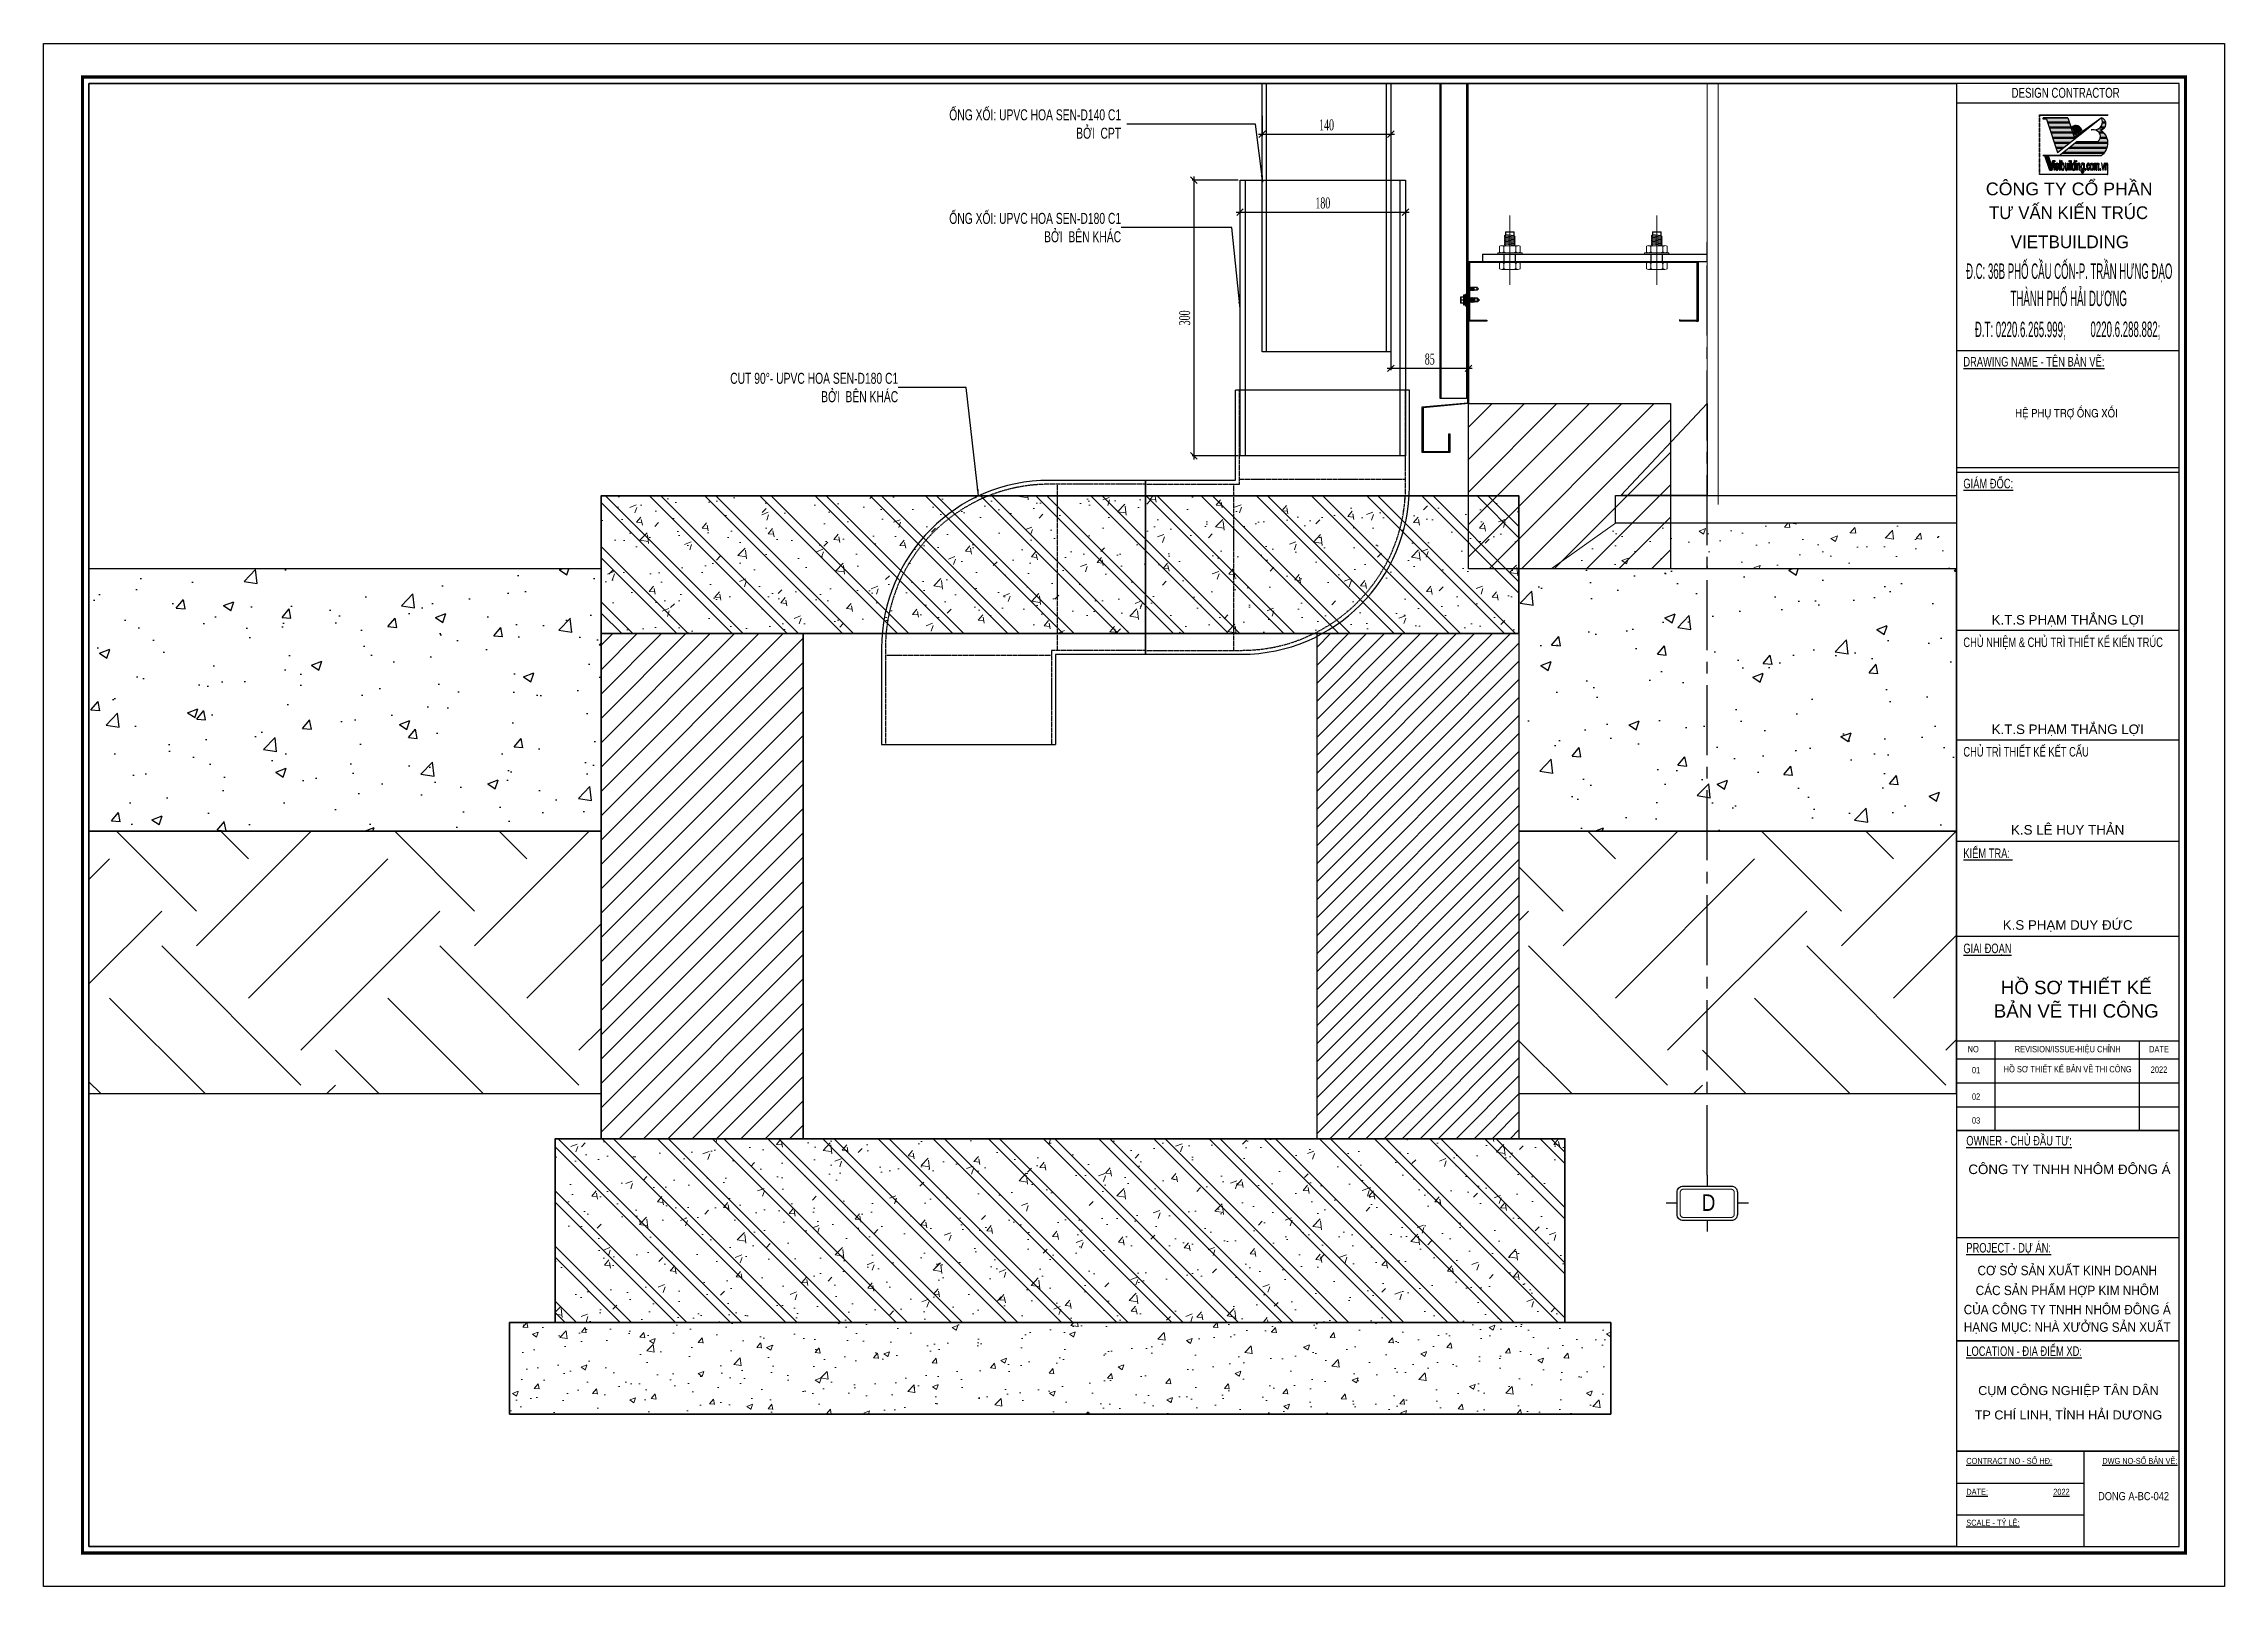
# Model space of a CAD drawing. Header units: inches. Extents: x 1359 to 46357, y -3807 to 191.
# Drawn here: x 27295 to 27889, y -1109 to -689 of the extents above; entities that cross this region are included whole.
import ezdxf
from ezdxf.enums import TextEntityAlignment as Align

# ---------------------------------------------------------------- set-up
doc = ezdxf.new("R2010")
doc.units = ezdxf.units.IN
doc.header["$MEASUREMENT"] = 0
for name, pattern in [('CENTER2', [28.575, 19.05, -3.175, 3.175, -3.175]), ('DASHED2', [9.525, 6.35, -3.175]), ('HIDDEN', [0.375, 0.25, -0.125])]:
    doc.linetypes.add(name, pattern=pattern)
for name, color, linetype in [('2', 2, 'Continuous'), ('2NET-VE', 8, 'Continuous'), ('3', 3, 'Continuous'), ('5', 5, 'Continuous'), ('7', 7, 'Continuous'), ('A-TUONG', 253, 'Continuous'), ('DASHED', 8, 'DASHED2'), ('DIM', 8, 'Continuous'), ('DOWNPOUT', 52, 'Continuous'), ('flashing', 6, 'Continuous'), ('GHI CHU', 7, 'Continuous'), ('GIANG', 1, 'Continuous'), ('KhungTen', 7, 'Continuous'), ('ROOFING', 4, 'Continuous'), ('STRUCTURE', 1, 'Continuous')]:
    doc.layers.add(name, color=color, linetype=linetype)
for name, color, linetype, lineweight in [('251', 251, 'Continuous', 9), ('8', 8, 'CENTER2', 13), ('A-HATCH', 251, 'Continuous', 9), ('Cat', 1, 'Continuous', 35), ('S-STEEL-BEAM', 3, 'Continuous', 0), ('Z-DIMENSIONS-LINES', 1, 'Continuous', 0)]:
    doc.layers.add(name, color=color, linetype=linetype, lineweight=lineweight)
doc.styles.add('hx2', font='VHARIALN.TTF')
doc.styles.add('ST1', font='vntimeh.shx', dxfattribs={"width": 0.6})
doc.styles.add('ST1H', font='vnshxh.shx', dxfattribs={"width": 0.7})
doc.styles.add('ST4', font='VHARIALN.TTF')
doc.styles.add('TILLE', font='VHARIAL.TTF', dxfattribs={"width": 0.7})
doc.dimstyles.new('3', dxfattribs={"dimtxt": 3.5, "dimasz": 1.8, "dimexe": 1, "dimexo": 0, "dimgap": 1, "dimtad": 1, "dimdec": 0, "dimlfac": 3, "dimzin": 0, "dimdsep": 46, "dimtxsty": 'ST1H', "dimblk": 'OBLIQUE', "dimcen": 1, "dimdle": 1, "dimclrd": 8, "dimclre": 8, "dimclrt": 3, "dimadec": 0, "dimazin": 0, "dimtfac": 1, "dimtdec": 0, "dimtix": 1, "dimtofl": 0, "dimtmove": 1, "dimatfit": 3, "dimfxl": 0.18, "dimtfill": 1, "dimtolj": 1, "dimtzin": 0, "dimlwd": -1, "dimlwe": -1, "dimarcsym": 1})
doc.dimstyles.new('4', dxfattribs={"dimtxt": 3, "dimasz": 1.8, "dimexe": 0.5, "dimexo": 0.5, "dimgap": 1, "dimtad": 1, "dimdec": 0, "dimlfac": 4, "dimzin": 0, "dimdsep": 46, "dimtxsty": 'ST1', "dimblk": 'OBLIQUE', "dimcen": 1, "dimdle": 1, "dimclrd": 8, "dimclre": 8, "dimclrt": 3, "dimadec": 0, "dimazin": 0, "dimtfac": 1, "dimtdec": 0, "dimtix": 1, "dimtmove": 0, "dimatfit": 3, "dimfxl": 0.18, "dimtfill": 1, "dimtolj": 1, "dimtzin": 0, "dimlwd": -1, "dimlwe": -1, "dimarcsym": 1})

# ---------------------------------------------------------------- blocks, each defined once
blk = doc.blocks.new('*U7')
at = {"layer": '2NET-VE', "ltscale": 0.5}
for p, q in [((0, 8.3), (12.1, 8.3)), ((25.6, 7.4), (25.5, 7.4)), ((0, -8.3), (12.1, -8.3)), ((25.6, -7.4), (25.6, -7.4))]:
    blk.add_line(p, q, dxfattribs=at)
at = {"layer": '7', "linetype": 'Continuous'}
for p, q in [((24.6, 6.4), (25.8, 7.7)), ((25, -6.4), (26.5, 6.4)), ((25.8, 7.7), (26.5, 6.4)), ((26.5, 6.4), (27.7, 7.7)), ((26.9, -6.4), (28.4, 6.4)), ((27.7, 7.7), (28.4, 6.4)), ((28.4, 6.4), (29.7, 7.7)), ((28.9, -6.4), (30.4, 6.4)), ((29.7, 7.7), (30.4, 6.4)), ((30.4, 6.4), (31.6, 7.7)), ((30.8, -6.4), (32.3, 6.4)), ((31.6, 7.7), (32.3, 6.4)), ((32.3, 6.4), (33.5, 7.7)), ((32.7, -6.4), (34.2, 6.4)), ((32.7, -6.4), (34.2, 6.4)), ((33.5, 7.7), (34.2, 6.4)), ((34.2, 6.4), (35.5, 7.7)), ((34.7, -6.4), (36.2, 6.4)), ((35.5, 7.7), (36.2, 6.4)), ((36.2, 6.4), (37.4, 7.7)), ((36.6, -6.4), (38.1, 6.4)), ((36.6, -6.4), (38.1, 6.4)), ((36.6, -6.4), (38.1, 6.4)), ((37.4, 7.7), (38.1, 6.4)), ((38.1, 6.4), (39.3, 7.7)), ((38.5, -6.4), (40, 6.4)), ((39.3, 7.7), (40, 6.4)), ((44.5, 6.4), (40, 6.4)), ((44.5, 6.4), (44.5, -6.4)), ((24.8, -6.4), (24.3, -6.4)), ((25, -6.4), (24.6, -6.4)), ((25, -6.4), (25.7, -7.7)), ((25.7, -7.7), (26.9, -6.4)), ((26.9, -6.4), (27.7, -7.7)), ((27.7, -7.7), (28.9, -6.4)), ((28.9, -6.4), (29.6, -7.7)), ((29.6, -7.7), (30.8, -6.4)), ((30.8, -6.4), (31.5, -7.7)), ((31.5, -7.7), (32.7, -6.4)), ((32.7, -6.4), (33.5, -7.7)), ((33.5, -7.7), (34.7, -6.4)), ((34.7, -6.4), (35.4, -7.7)), ((35.4, -7.7), (36.6, -6.4)), ((36.6, -6.4), (37.3, -7.7)), ((37.3, -7.7), (38.5, -6.4)), ((38.5, -6.4), (44.5, -6.4))]:
    blk.add_line(p, q, dxfattribs=at)
at = {"layer": '8', "ltscale": 10}
blk.add_line((-32.8, 0), (68.2, 0), dxfattribs=at)
at = {"layer": '8', "linetype": 'Continuous'}
for p, q in [((-10.2, 8.8), (-10.2, 11.9)), ((-10.2, -11.9), (-10.2, 11.9)), ((-0.9, 14.9), (-9.3, 14.9)), ((-1.4, 8.8), (-8.9, 8.8)), ((0, 8.8), (0, 11.9)), ((0, -11.9), (0, 11.9)), ((12.1, -17.6), (12.1, 17.6)), ((12.1, 17.6), (14.1, 17.6)), ((14.1, -17.6), (14.1, 17.6)), ((14.1, 8.8), (14.1, 11.9)), ((14.1, -11.9), (14.1, 11.9)), ((15, 14.9), (23.4, 14.9)), ((15.5, 8.8), (22.9, 8.8)), ((24.3, 8.8), (24.3, 11.9)), ((24.3, -11.9), (24.3, 11.9)), ((-10.2, -8.8), (-10.2, -11.9)), ((-9.3, -14.9), (-0.9, -14.9)), ((-1.4, -8.8), (-8.9, -8.8)), ((0, -8.8), (0, -11.9)), ((12.1, -17.6), (14.1, -17.6)), ((14.1, -8.8), (14.1, -11.9)), ((23.4, -14.9), (15, -14.9)), ((15.5, -8.8), (22.9, -8.8)), ((24.3, -8.8), (24.3, -11.9))]:
    blk.add_line(p, q, dxfattribs=at)
for centre, radius, start, end in [((-4.7, 11.9), 5.58, 146.602, 180), ((-6.1, 11.9), 4.1, 180, 228.5476), ((-6.1, 5.7), 4.1, 131.4524, 180), ((-4.1, 11.9), 4.1, 311.4524, 0), ((-4.1, 5.7), 4.1, 0, 48.5476), ((-5.6, 11.9), 5.58, 0, 33.398), ((19.7, 11.9), 5.58, 146.602, 180), ((18.2, 11.9), 4.1, 180, 228.5476), ((18.2, 5.7), 4.1, 131.4524, 180), ((20.2, 11.9), 4.1, 311.4524, 0), ((20.2, 5.7), 4.1, 0, 48.5476), ((18.8, 11.9), 5.58, 0, 33.398), ((-6.1, -5.7), 4.1, 180, 228.5476), ((-6.1, -11.9), 4.1, 131.4524, 180), ((-4.7, -11.9), 5.58, 180, 213.398), ((-4.1, -5.7), 4.1, 311.4524, 0), ((-4.1, -11.9), 4.1, 0, 48.5476), ((-5.6, -11.9), 5.58, 326.602, 0), ((18.2, -5.7), 4.1, 180, 228.5476), ((18.2, -11.9), 4.1, 131.4524, 180), ((19.7, -11.9), 5.58, 180, 213.398), ((20.2, -5.7), 4.1, 311.4524, 0), ((20.2, -11.9), 4.1, 0, 48.5476), ((18.8, -11.9), 5.58, 326.602, 0)]:
    blk.add_arc(centre, radius, start, end, dxfattribs=at)
blk = doc.blocks.new('*U8')
at = {"layer": '2NET-VE', "ltscale": 0.5}
for p, q in [((0, 8.3), (12.1, 8.3)), ((25.6, 7.4), (25.5, 7.4)), ((0, -8.3), (12.1, -8.3)), ((25.6, -7.4), (25.6, -7.4))]:
    blk.add_line(p, q, dxfattribs=at)
at = {"layer": '7', "linetype": 'Continuous'}
for p, q in [((24.6, 6.4), (25.8, 7.7)), ((25, -6.4), (26.5, 6.4)), ((25.8, 7.7), (26.5, 6.4)), ((26.5, 6.4), (27.7, 7.7)), ((26.9, -6.4), (28.4, 6.4)), ((27.7, 7.7), (28.4, 6.4)), ((28.4, 6.4), (29.7, 7.7)), ((28.9, -6.4), (30.4, 6.4)), ((29.7, 7.7), (30.4, 6.4)), ((30.4, 6.4), (31.6, 7.7)), ((30.8, -6.4), (32.3, 6.4)), ((31.6, 7.7), (32.3, 6.4)), ((32.3, 6.4), (33.5, 7.7)), ((32.7, -6.4), (34.2, 6.4)), ((32.7, -6.4), (34.2, 6.4)), ((33.5, 7.7), (34.2, 6.4)), ((34.2, 6.4), (35.5, 7.7)), ((34.7, -6.4), (36.2, 6.4)), ((35.5, 7.7), (36.2, 6.4)), ((36.2, 6.4), (37.4, 7.7)), ((36.6, -6.4), (38.1, 6.4)), ((36.6, -6.4), (38.1, 6.4)), ((36.6, -6.4), (38.1, 6.4)), ((37.4, 7.7), (38.1, 6.4)), ((38.1, 6.4), (39.3, 7.7)), ((38.5, -6.4), (40, 6.4)), ((39.3, 7.7), (40, 6.4)), ((44.5, 6.4), (40, 6.4)), ((44.5, 6.4), (44.5, -6.4)), ((24.8, -6.4), (24.3, -6.4)), ((25, -6.4), (24.6, -6.4)), ((25, -6.4), (25.7, -7.7)), ((25.7, -7.7), (26.9, -6.4)), ((26.9, -6.4), (27.7, -7.7)), ((27.7, -7.7), (28.9, -6.4)), ((28.9, -6.4), (29.6, -7.7)), ((29.6, -7.7), (30.8, -6.4)), ((30.8, -6.4), (31.5, -7.7)), ((31.5, -7.7), (32.7, -6.4)), ((32.7, -6.4), (33.5, -7.7)), ((33.5, -7.7), (34.7, -6.4)), ((34.7, -6.4), (35.4, -7.7)), ((35.4, -7.7), (36.6, -6.4)), ((36.6, -6.4), (37.3, -7.7)), ((37.3, -7.7), (38.5, -6.4)), ((38.5, -6.4), (44.5, -6.4))]:
    blk.add_line(p, q, dxfattribs=at)
at = {"layer": '8', "ltscale": 10}
blk.add_line((-32.8, 0), (68.2, 0), dxfattribs=at)
at = {"layer": '8', "linetype": 'Continuous'}
for p, q in [((-10.2, 8.8), (-10.2, 11.9)), ((-10.2, -11.9), (-10.2, 11.9)), ((-0.9, 14.9), (-9.3, 14.9)), ((-1.4, 8.8), (-8.9, 8.8)), ((0, 8.8), (0, 11.9)), ((0, -11.9), (0, 11.9)), ((12.1, -17.6), (12.1, 17.6)), ((12.1, 17.6), (14.1, 17.6)), ((14.1, -17.6), (14.1, 17.6)), ((14.1, 8.8), (14.1, 11.9)), ((14.1, -11.9), (14.1, 11.9)), ((15, 14.9), (23.4, 14.9)), ((15.5, 8.8), (22.9, 8.8)), ((24.3, 8.8), (24.3, 11.9)), ((24.3, -11.9), (24.3, 11.9)), ((-10.2, -8.8), (-10.2, -11.9)), ((-9.3, -14.9), (-0.9, -14.9)), ((-1.4, -8.8), (-8.9, -8.8)), ((0, -8.8), (0, -11.9)), ((12.1, -17.6), (14.1, -17.6)), ((14.1, -8.8), (14.1, -11.9)), ((23.4, -14.9), (15, -14.9)), ((15.5, -8.8), (22.9, -8.8)), ((24.3, -8.8), (24.3, -11.9))]:
    blk.add_line(p, q, dxfattribs=at)
for centre, radius, start, end in [((-4.7, 11.9), 5.58, 146.602, 180), ((-6.1, 11.9), 4.1, 180, 228.5476), ((-6.1, 5.7), 4.1, 131.4524, 180), ((-4.1, 11.9), 4.1, 311.4524, 0), ((-4.1, 5.7), 4.1, 0, 48.5476), ((-5.6, 11.9), 5.58, 0, 33.398), ((19.7, 11.9), 5.58, 146.602, 180), ((18.2, 11.9), 4.1, 180, 228.5476), ((18.2, 5.7), 4.1, 131.4524, 180), ((20.2, 11.9), 4.1, 311.4524, 0), ((20.2, 5.7), 4.1, 0, 48.5476), ((18.8, 11.9), 5.58, 0, 33.398), ((-6.1, -5.7), 4.1, 180, 228.5476), ((-6.1, -11.9), 4.1, 131.4524, 180), ((-4.7, -11.9), 5.58, 180, 213.398), ((-4.1, -5.7), 4.1, 311.4524, 0), ((-4.1, -11.9), 4.1, 0, 48.5476), ((-5.6, -11.9), 5.58, 326.602, 0), ((18.2, -5.7), 4.1, 180, 228.5476), ((18.2, -11.9), 4.1, 131.4524, 180), ((19.7, -11.9), 5.58, 180, 213.398), ((20.2, -5.7), 4.1, 311.4524, 0), ((20.2, -11.9), 4.1, 0, 48.5476), ((18.8, -11.9), 5.58, 326.602, 0)]:
    blk.add_arc(centre, radius, start, end, dxfattribs=at)
blk = doc.blocks.new('*U71')
at = {"layer": '2', "color": 2, "ltscale": 0.015}
for p, q in [((-65, 248.4), (-65, 250)), ((-65, 1.6), (-65, 0))]:
    blk.add_line(p, q, dxfattribs=at)
blk.add_lwpolyline([(-65, 20), (-63.9, 20), (-63.9, 1.1), (-1.1, 1.1), (-1.1, 248.9), (-63.9, 248.9), (-63.9, 230), (-65, 230), (-65, 250), (0, 250), (0, 0), (-65, 0), (-65, 20), (-63.4, 20)], dxfattribs=at)
at = {"layer": '5'}
for points in [[(8, 235), (0, 235), (0, -10), (8, -10)], [(8, 235), (8, -10)]]:
    blk.add_lwpolyline(points, dxfattribs=at)
at = {"layer": 'GIANG', "xscale": 0.75, "yscale": 0.75, "zscale": 0.75}
for name, p in [('*U8', (-1.1, 205)), ('*U7', (-1.1, 45))]:
    blk.add_blockref(name, p, dxfattribs=at)
blk = doc.blocks.new('*U203')
at = {"layer": 'GIANG', "xscale": 0.005000000000000003, "yscale": 0.005000000000000003, "zscale": 0.005000000000000003, "rotation": 90}
blk.add_blockref('*U71', (0.512, 0.002), dxfattribs=at)
blk = doc.blocks.new('*U204')
at = {"layer": 'DIM', "color": 0, "linetype": 'ByBlock', "lineweight": -2, "transparency": 16777216}
blk.add_blockref('*U203', (0, 0), dxfattribs=at)
blk = doc.blocks.new('Short_Self_drilling')
at = {"layer": 'STRUCTURE', "color": 1, "linetype": 'Continuous'}
for p, q in [((6.4, 1.7), (-6.4, 1.7)), ((5.1, 3.8), (-5.1, 3.8)), ((-2.6, 2.9), (-5.1, 2.9)), ((-3.4, 3.8), (-3.4, 6.8)), ((3, 7.2), (-3, 7.2)), ((2.6, 2.9), (-2.6, 2.9)), ((-2.1, 2.8), (-2.1, 2.9)), ((6.3, 0), (0, 0)), ((2.2, 2.8), (2.2, 2.9)), ((2.2, -0.5), (2.2, 0)), ((5.1, 2.9), (2.6, 2.9)), ((3.4, 3.8), (3.4, 6.8)), ((3, -1.2), (-2.7, -0.2)), ((3, -2.7), (-2.7, -1.8)), ((3, -4.2), (-2.7, -3.3)), ((3, -5.8), (-2.7, -4.8)), ((3, -7.3), (-2.7, -6.3)), ((-1.9, -8), (-2.7, -7.9)), ((-2.1, -1.4), (-2.1, -0.9)), ((-2.1, -2.9), (-2.1, -2.4)), ((-2.1, -4.4), (-2.1, -3.9)), ((-2.1, -6), (-2.1, -5.4)), ((-2.1, -7.5), (-2.1, -7)), ((-2.1, -12.3), (-2.1, -8.5)), ((3, -8.8), (-1.1, -8.1)), ((2.1, -12.3), (2.1, -9.1)), ((2.2, -2), (2.2, -1.5)), ((2.2, -3.6), (2.2, -3)), ((2.2, -5.1), (2.2, -4.6)), ((2.2, -6.6), (2.2, -6.1)), ((2.2, -8.1), (2.2, -7.6))]:
    blk.add_line(p, q, dxfattribs=at)
blk.add_lwpolyline([(6.4, 1.3), (6.4, 1.7), (2.1, 2.8), (-2.1, 2.8), (-6.4, 1.7), (-6.4, 1.3)], close=True, dxfattribs=at)
for points in [[(-6.4, 1.3, -0.088869), (-6.3, 0), (0, 0)], [(-0.1, 3.8), (-0.3, 6.2, 0.338878), (-3.1, 6.2), (-3.3, 3.8)], [(3.3, 3.8), (3.1, 6.2, 0.338878), (0.3, 6.2), (0.1, 3.8)], [(2.1, -12.3), (0.2, -14.2, -0.333596), (-0.2, -14.2), (-2.1, -12.3)], [(-0.1, -14), (-1, -12.2, -0.148657), (-1.4, -11.2), (-2, -7.7, -0.815006), (-1.2, -7.8, 0.150833), (-0.8, -8.7)], [(2.1, -12.3), (1.7, -11.7, 0.52242), (0.9, -11.7), (-0.2, -14.2)]]:
    blk.add_lwpolyline(points, format="xyb", dxfattribs=at)
for points in [[(3, -1.2), (2.2, -1.5), (-2.1, -0.8), (-2.7, -0.2), (-2.4, 0)], [(3, -2.7), (2.2, -3), (-2.1, -2.4), (-2.7, -1.8), (-2.1, -1.4), (2.2, -2), (3, -2.7)], [(3, -4.2), (2.2, -4.6), (-2.1, -3.9), (-2.7, -3.3), (-2.1, -2.9), (2.2, -3.6), (3, -4.2)], [(3, -5.8), (2.2, -6.1), (-2.1, -5.4), (-2.7, -4.8), (-2.1, -4.4), (2.2, -5.1), (3, -5.8)], [(3, -7.3), (2.2, -7.6), (-2.1, -7), (-2.7, -6.3), (-2.1, -6), (2.2, -6.6), (3, -7.3)], [(-1.8, -8.5), (-2.1, -8.5), (-2.7, -7.9), (-2.1, -7.5), (-1.8, -7.5)], [(-1.3, -7.6), (2.2, -8.1), (3, -8.8)], [(-1.2, 0), (2.2, -0.5), (3, -1.2)], [(3, -8.8), (2.2, -9.1), (-0.8, -8.7)]]:
    blk.add_lwpolyline(points, dxfattribs=at)
for centre, radius, start, end in [((-5, 3.3), 0.455, 109.7949, 250.2674), ((-3, 6.8), 0.429, 90.0311, 180.0311), ((3, 6.8), 0.429, 0.0311, 90.0311), ((5.1, 3.3), 0.435, 279.7276, 80.3347), ((10, 0.2), 3.74, 162.2963, 182.6103)]:
    blk.add_arc(centre, radius, start, end, dxfattribs=at)
blk = doc.blocks.new('HFR-1')
at = {"layer": 'STRUCTURE', "color": 1, "linetype": 'Continuous'}
for p, q in [((-5.5, 0), (5.5, 0)), ((-5.2, 0.8), (-3.4, 1.5)), ((5.2, 0.8), (3.4, 1.5)), ((-2.4, -1.2), (-3, -1.6)), ((-3, -1.6), (-2.4, -1.9)), ((-2.4, -1.9), (-3, -2.3)), ((-3, -2.3), (-2.4, -2.6)), ((-2.4, -2.6), (-3, -3)), ((-3, -3), (-2.4, -3.3)), ((-2.4, -3.3), (-3, -3.7)), ((-3, -3.7), (-2.4, -4.1)), ((-2.4, -4.1), (-3, -4.4)), ((-3, -4.4), (-2.4, -4.8)), ((-2.4, -4.8), (-3, -5.1)), ((-3, -5.1), (-2.4, -5.5)), ((-2.4, -5.5), (-3, -5.8)), ((-3, -5.8), (-2.4, -6.2)), ((-2.4, -6.2), (-3, -6.6)), ((-3, -6.6), (-2.4, -6.9)), ((-2.4, -6.9), (-3, -7.3)), ((-3, -7.3), (-2.4, -7.6)), ((-2.4, -7.6), (-3, -8)), ((-3, -8), (-2.4, -8.3)), ((-2.4, -8.3), (-3, -8.7)), ((-3, -8.7), (-2.4, -9)), ((-2.4, -9), (-3, -9.4)), ((-3, -9.4), (-2.4, -9.7)), ((-2.4, -9.7), (-3, -10.1)), ((-3, -10.1), (-2.4, -10.5)), ((-2.4, -10.5), (-3, -10.8)), ((-3, -10.8), (-2.4, -11.2)), ((-2.4, -11.2), (-3, -11.5)), ((-3, -11.5), (-2.4, -11.9)), ((-2.9, -1.6), (2.9, -1.4)), ((-2.9, -2.3), (2.9, -2.1)), ((-2.9, -3), (2.9, -2.8)), ((-2.9, -3.7), (2.9, -3.6)), ((-2.9, -4.4), (2.9, -4.3)), ((-2.9, -5.1), (2.9, -5)), ((-2.9, -5.9), (2.9, -5.7)), ((-2.9, -6.6), (2.9, -6.4)), ((-2.9, -7.3), (2.9, -7.1)), ((-2.9, -8), (2.9, -7.8)), ((-2.9, -8.7), (2.9, -8.5)), ((-2.9, -9.4), (2.9, -9.2)), ((-2.9, -10.1), (1.5, -10)), ((-2.9, -10.8), (1.3, -10.7)), ((-2.9, -11.5), (0.9, -11.4)), ((-2.5, -17.4), (-2.5, -11.8)), ((-2.5, -17.4), (-2, -16.7)), ((-2.5, -17.4), (-0.2, -19.7)), ((2.4, -1.1), (-2.4, -1.2)), ((2.4, -1.8), (-2.4, -1.9)), ((-2.4, -1.9), (2.4, -1.8)), ((-2.4, -2.6), (2.4, -2.5)), ((2.4, -2.5), (-2.4, -2.6)), ((-2.4, -3.3), (2.4, -3.2)), ((2.4, -3.2), (-2.4, -3.3)), ((-2.4, -4.1), (2.4, -3.9)), ((2.4, -3.9), (-2.4, -4.1)), ((-2.4, -4.8), (2.4, -4.6)), ((2.4, -4.6), (-2.4, -4.8)), ((-2.4, -5.5), (2.4, -5.3)), ((2.4, -5.3), (-2.4, -5.5)), ((-2.4, -6.2), (2.4, -6)), ((2.4, -6), (-2.4, -6.2)), ((-2.4, -6.9), (2.4, -6.8)), ((2.4, -6.8), (-2.4, -6.9)), ((-2.4, -7.6), (2.4, -7.5)), ((2.4, -7.5), (-2.4, -7.6)), ((-2.4, -8.3), (2.4, -8.2)), ((2.4, -8.2), (-2.4, -8.3)), ((-2.4, -9), (2.4, -8.9)), ((2.4, -8.9), (-2.4, -9)), ((-2.4, -9.7), (2.4, -9.6)), ((2.4, -9.6), (-2.4, -9.7)), ((1.4, -10.3), (-2.4, -10.5)), ((-2.4, -10.5), (1.4, -10.3)), ((-2.4, -11.2), (1.1, -11.1)), ((1.1, -11.1), (-2.4, -11.2)), ((-2.4, -11.9), (0.4, -11.8)), ((-1, -16.7), (0.2, -19.7)), ((0.1, -19.4), (1.2, -17.3)), ((0.2, -19.7), (2.5, -17.4)), ((1.6, -16.1), (2.3, -10.2)), ((2.2, -10), (2.9, -10)), ((2.2, -11), (2.4, -11)), ((2.4, -11), (2.2, -11)), ((2.2, -11.4), (2.9, -11.4)), ((2.2, -11.7), (2.4, -11.7)), ((2.4, -10.3), (2.3, -10.3)), ((2.3, -10.3), (2.4, -10.3)), ((2.3, -10.7), (2.9, -10.7)), ((2.9, -1.4), (2.4, -1.1)), ((2.4, -1.8), (2.9, -1.4)), ((2.9, -2.1), (2.4, -1.8)), ((2.4, -2.5), (2.9, -2.1)), ((2.9, -2.8), (2.4, -2.5)), ((2.4, -3.2), (2.9, -2.8)), ((2.9, -3.6), (2.4, -3.2)), ((2.4, -3.9), (2.9, -3.6)), ((2.9, -4.3), (2.4, -3.9)), ((2.4, -4.6), (2.9, -4.3)), ((2.9, -5), (2.4, -4.6)), ((2.4, -5.3), (2.9, -5)), ((2.9, -5.7), (2.4, -5.3)), ((2.4, -6), (2.9, -5.7)), ((2.9, -6.4), (2.4, -6)), ((2.4, -6.8), (2.9, -6.4)), ((2.9, -7.1), (2.4, -6.8)), ((2.4, -7.5), (2.9, -7.1)), ((2.9, -7.8), (2.4, -7.5)), ((2.4, -8.2), (2.9, -7.8)), ((2.9, -8.5), (2.4, -8.2)), ((2.4, -8.9), (2.9, -8.5)), ((2.9, -9.2), (2.4, -8.9)), ((2.4, -9.6), (2.9, -9.2)), ((2.9, -10), (2.4, -9.6)), ((2.4, -10.3), (2.9, -10)), ((2.9, -10.7), (2.4, -10.3)), ((2.4, -11), (2.9, -10.7)), ((2.9, -11.4), (2.4, -11)), ((2.4, -11.7), (2.9, -11.4)), ((2.5, -17.4), (2.5, -11.7))]:
    blk.add_line(p, q, dxfattribs=at)
at = {"layer": 'STRUCTURE', "color": 1, "linetype": 'Continuous', "ltscale": 8}
for p in [(-3.4, 1.5), (3.4, 1.5)]:
    blk.add_line(p, (0, 1.5), dxfattribs=at)
at = {"layer": 'STRUCTURE', "color": 1, "linetype": 'DASHED2'}
for p in [(-1.9, 1.5), (1.9, 1.5)]:
    blk.add_line(p, (0, 0), dxfattribs=at)
at = {"layer": 'STRUCTURE', "color": 1, "linetype": 'Continuous', "ltscale": 8}
for centre, start, end in [((-4.7, 0.2), 130.41, 194.8062), ((4.7, 0.2), 345.1938, 49.59)]:
    blk.add_arc(centre, 0.801, start, end, dxfattribs=at)
at = {"layer": 'STRUCTURE', "color": 1, "linetype": 'Continuous'}
for centre, radius, start, end in [((-7.3, -9), 9.14, 58.065, 78.8402), ((5.1, -3.8), 3.83, 84.2039, 134.3621), ((-1.5, -17.1), 0.59, 34.2302, 144.5641), ((0, -19.4), 0.331, 231.6348, 305.4287), ((-0.5, -10.1), 1.93, 296.6041, 355.3922), ((-0.6, -16), 2.2, 324.0048, 357.8268), ((1.9, -10.3), 0.444, 15.9762, 172.6971)]:
    blk.add_arc(centre, radius, start, end, dxfattribs=at)
blk = doc.blocks.new('A$C4AE13D6C')
at = {"layer": 'A-HATCH', "linetype": 'ByBlock'}
h = blk.add_hatch(dxfattribs=at)
h.set_pattern_fill('1BETONG2-BOP', color=256, scale=3.333333, style=0, pattern_type=2)
h.set_pattern_definition([(50, (-1081080.09, -231003.236), (23.90867275, -2.09173783), [2.5, -27.5]), (355, (-1081080.09, -231003.236), (-4.62504445, 25.0730711), [2, -22]), (100.4514, (-1081078.098, -231003.41), (19.28364606, 22.98131807), [2.124673, -23.37140373]), (46.1842, (-1081080.09, -230996.57), (35.5747016, -5.5173005), [3.75, -41.25]), (96.6356, (-1081077.126, -230997.03), (31.1554235, 32.4705957), [3.1870096, -35.0571]), (351.1842, (-1081080.09, -230996.57), (31.1553982, 32.47062), [3, -33]), (21, (-1081076.757, -230998.236), (19.89690174, -13.4206297), [2.5, -27.5]), (226, (-1081076.757, -230998.236), (22.39607075, -12.1846603), [2, -22]), (71.4514, (-1081075.099, -230999.354), (28.00742095, 10.75101656), [2.124673, -23.37140373]), (67.5, (-1081080.09, -231003.236), (-5.19720611, 9.81248206), [0, -21.73333333, 0, -22.33333333, 0, -22.08333333]), (4.5, (-1081080.09, -231003.236), (9.4450308, 12.67010628), [0, -12.73333333, 0, -21.23333333, 0, -8.41666667]), (327.5, (-1081087.5235, -231003.236), (17.794081206, -0.75182906), [0, -8.33333333, 0, -26, 0, -34.5]), (317.5, (-1081090.857, -231003.236), (19.43953898, 3.33683274), [0, -10.83333333, 0, -17.26666667, 0, -24.5]), (315, (-1081080.09, -231003.236), (10.01734607, 10.01734607), []), (315, (-1081080.09, -230999.152), (10.01734607, 10.01734607), [])])
h.paths.add_polyline_path([(33.33, 283.33), (33.33, 333.33), (366.67, 333.33), (366.67, 283.33)])
h = blk.add_hatch(dxfattribs=at)
h.set_pattern_fill('ANSI31', color=256, scale=50, style=0)
h.set_pattern_definition([(45, (-74774.464, 13259.838), (-4.4194174, 4.4194174), [])])
h.paths.add_polyline_path([(33.33, 100), (106.67, 100), (106.67, 283.33), (33.33, 283.33)])
h = blk.add_hatch(dxfattribs=at)
h.set_pattern_fill('ANSI31', color=256, scale=37, style=0)
h.set_pattern_definition([(45, (-1081080.09, -230953.236), (-3.270368863, 3.270368863), [])])
h.paths.add_polyline_path([(366.67, 100), (293.33, 100), (293.33, 283.33), (366.67, 283.33)])
h = blk.add_hatch(dxfattribs=at)
h.set_pattern_fill('1BETONG2-BOP', color=256, scale=3.333333, style=0, pattern_type=2)
h.set_pattern_definition([(50, (-1081080.09, -230953.236), (23.90867275, -2.09173783), [2.5, -27.5]), (355, (-1081080.09, -230953.236), (-4.62504445, 25.0730711), [2, -22]), (100.4514, (-1081078.098, -230953.41), (19.28364606, 22.98131807), [2.124673, -23.37140373]), (46.1842, (-1081080.09, -230946.57), (35.5747016, -5.5173005), [3.75, -41.25]), (96.6356, (-1081077.126, -230947.03), (31.1554235, 32.4705957), [3.1870096, -35.0571]), (351.1842, (-1081080.09, -230946.57), (31.1553982, 32.47062), [3, -33]), (21, (-1081076.757, -230948.236), (19.89690174, -13.4206297), [2.5, -27.5]), (226, (-1081076.757, -230948.236), (22.39607075, -12.1846603), [2, -22]), (71.4514, (-1081075.099, -230949.354), (28.00742095, 10.75101656), [2.124673, -23.37140373]), (67.5, (-1081080.09, -230953.236), (-5.19720611, 9.81248206), [0, -21.73333333, 0, -22.33333333, 0, -22.08333333]), (4.5, (-1081080.09, -230953.236), (9.4450308, 12.67010628), [0, -12.73333333, 0, -21.23333333, 0, -8.41666667]), (327.5, (-1081087.5235, -230953.236), (17.794081206, -0.75182906), [0, -8.33333333, 0, -26, 0, -34.5]), (317.5, (-1081090.857, -230953.236), (19.43953898, 3.33683274), [0, -10.83333333, 0, -17.26666667, 0, -24.5]), (315, (-1081080.09, -230953.236), (10.01734607, 10.01734607), []), (315, (-1081080.09, -230949.152), (10.01734607, 10.01734607), [])])
h.paths.add_polyline_path([(16.67, 33.33), (16.67, 100), (383.33, 100), (383.33, 33.33)])
h = blk.add_hatch(dxfattribs=at)
h.set_pattern_fill('AR-CONC', color=256, scale=2.96, style=0)
h.set_pattern_definition([(50, (-43227.203, -9190.13), (21.2309014, -1.857463), [2.22, -24.42]), (355, (-43227.203, -9190.13), (-4.10704, 22.264887), [1.776, -19.536]), (100.4514, (-43225.433, -9190.284), (17.123878, 20.40741), [1.88671, -20.753807]), (46.1842, (-43227.203, -9184.21), (31.590335, -4.899363), [3.33, -36.63]), (96.6356, (-43224.57, -9184.617), (27.666016, 28.83389), [2.830065, -31.130705]), (351.1842, (-43227.203, -9184.21), (27.665994, 28.83391), [2.664, -29.304]), (21, (-43224.243, -9185.69), (17.668449, -11.917519), [2.22, -24.42]), (326, (-43224.243, -9185.69), (7.202134, 21.464441), [1.776, -19.536]), (71.4514, (-43222.77, -9186.682), (24.87059, 9.546903), [1.88671, -20.753807]), (37.5, (-43227.203, -9190.129), (0.3599317, 9.8536581), [0, -19.2992, 0, -19.832, 0, -19.61]), (7.5, (-43227.203, -9190.129), (7.7868583, 11.6745867), [0, -11.3072, 0, -18.8552, 0, -7.474]), (327.5, (-43233.8035, -9190.129), (15.8011441, -0.6676242), [0, -7.4, 0, -23.088, 0, -30.636]), (317.5, (-43236.764, -9190.129), (17.2623106, 2.9631075), [0, -9.62, 0, -15.3328, 0, -21.756])])
h.paths.add_polyline_path([(400, 0), (400, 33.33), (0, 33.33), (0, 0)])
at = {"color": 8}
for points in [[(33.33, 333.33), (366.67, 333.33), (366.67, 283.33), (33.33, 283.33)], [(33.33, 283.33), (106.67, 283.33), (106.67, 100), (33.33, 100)], [(293.33, 283.33), (366.67, 283.33), (366.67, 100), (293.33, 100)], [(16.67, 100), (383.33, 100), (383.33, 33.33), (16.67, 33.33)], [(0, 33.33), (400, 33.33), (400, 0), (0, 0)]]:
    blk.add_lwpolyline(points, close=True, dxfattribs=at)
at = {"layer": 'A-TUONG', "color": 0, "linetype": 'ByBlock'}
for points in [[(33.33, 100), (106.67, 100), (106.67, 283.33), (33.33, 283.33)], [(366.67, 100), (293.33, 100), (293.33, 283.33), (366.67, 283.33)], [(0, 33.33), (0, 0), (400, 0), (400, 33.33)]]:
    blk.add_lwpolyline(points, close=True, dxfattribs=at)
at = {"layer": 'Cat', "linetype": 'ByBlock'}
for points in [[(33.33, 283.33), (33.33, 333.33), (366.67, 333.33), (366.67, 283.33)], [(16.67, 33.33), (16.67, 100), (383.33, 100), (383.33, 33.33)]]:
    blk.add_lwpolyline(points, close=True, dxfattribs=at)
at = {"layer": 'Z-DIMENSIONS-LINES', "color": 6, "linetype": 'ByBlock'}
for p, q in [((106.67, 283.33), (106.67, 100)), ((293.33, 100), (293.33, 283.33)), ((106.67, 100), (293.33, 100))]:
    blk.add_line(p, q, dxfattribs=at)
blk = doc.blocks.new('A2SBCVN-D')
h = blk.add_hatch(color=16)
h.paths.add_polyline_path([(543.68, 398.73), (543.73, 398.73), (543.73, 399.83), (543.68, 399.83)])
h.paths.add_polyline_path([(543.68, 397.35), (543.73, 397.35), (543.73, 398.45), (543.68, 398.45)])
h.paths.add_polyline_path([(543.68, 395.96), (543.73, 395.96), (543.73, 397.06), (543.68, 397.06)])
h.paths.add_polyline_path([(543.68, 394.58), (543.73, 394.58), (543.73, 395.68), (543.68, 395.68)])
h.paths.add_polyline_path([(543.68, 393.2), (543.73, 393.2), (543.73, 394.3), (543.68, 394.3)])
h.paths.add_polyline_path([(543.68, 391.82), (543.73, 391.82), (543.73, 392.92), (543.68, 392.92)])
h.paths.add_polyline_path([(543.68, 390.43), (543.73, 390.43), (543.73, 391.53), (543.68, 391.53)])
h.paths.add_polyline_path([(543.73, 390.15), (543.68, 390.15), (543.68, 389.05), (543.73, 389.05)])
h.paths.add_polyline_path([(543.68, 387.67), (543.73, 387.67), (543.73, 388.77), (543.68, 388.77)])
h.paths.add_polyline_path([(543.68, 386.28), (543.73, 386.28), (543.73, 387.38), (543.68, 387.38)])
h.paths.add_polyline_path([(543.73, 384.62), (543.68, 384.62), (543.68, 384.4), (543.73, 384.4)])
h.paths.add_polyline_path([(543.68, 384.9), (543.73, 384.9), (543.73, 386), (543.68, 386)])
h.paths.add_polyline_path([(543.73, 400.57), (562.24, 400.57), (562.24, 400.63), (543.68, 400.63), (543.68, 400.11), (543.73, 400.11)])
h = blk.add_hatch(color=16)
h.paths.add_polyline_path([(560.46, 399.83, -0.138544), (560.81, 398.73), (561.67, 398.73, 0.260318)])
h.paths.add_polyline_path([(561.74, 398.45), (560.79, 398.45, -0.1433), (560.34, 397.35), (561.52, 397.35, 0.172481)])
h.paths.add_polyline_path([(561.31, 397.06), (560.07, 397.06, -0.19294), (558.57, 396.56), (557.83, 396.56), (557.75, 396.49), (558.41, 396.49, -0.2212), (559.77, 395.96), (560.95, 395.96, 0.057734), (560.18, 396.53, 0.193391)])
h.paths.add_polyline_path([(561.23, 395.68), (559.99, 395.68, -0.168052), (560.24, 394.58), (561.93, 394.58, 0.079058)])
h.paths.add_polyline_path([(562.04, 394.3), (560.19, 394.3, -0.174147), (559.51, 393.35), (553.81, 393.35), (553.62, 393.2), (562.26, 393.2, 0.067915)])
h.paths.add_polyline_path([(562.27, 392.92), (553.27, 392.92), (551.89, 391.82), (562.12, 391.82, 0.067165)])
h.paths.add_polyline_path([(562.03, 391.53), (551.53, 391.53), (550.15, 390.43), (561.44, 390.43, 0.075638)])
h.paths.add_polyline_path([(561.21, 390.15), (549.8, 390.15), (549.1, 389.59), (549.12, 389.54), (546.02, 389.54), (546.04, 389.47), (560.42, 389.47, 0.062807)])
h = blk.add_hatch(color=16)
h.paths.add_polyline_path([(552.45, 397.35), (554.57, 397.35, 0.327957)])
h.paths.add_polyline_path([(553.23, 394.88), (554.34, 395.68), (552.96, 395.68)])
edge = h.paths.add_edge_path()
edge.add_line((554.74, 395.96), (555.24, 396.33))
edge.add_arc((553.51, 395.91), 1.78, 13.59965, 40.32237)
edge.add_line((554.87, 397.06), (552.51, 397.06))
edge.add_line((552.51, 397.06), (552.87, 395.96))
edge.add_line((552.87, 395.96), (554.74, 395.96))
for points in [[(546.02, 389.54), (544.67, 389.54), (544.67, 389.49), (545.11, 389.49), (546.43, 385.5), (546.96, 385.5), (547.5, 388.18), (547.25, 388.18), (546.96, 386.62)], [(561.38, 387.45), (561.21, 387.45), (560.93, 385.92), (560.66, 387.45), (560.49, 387.45), (560.85, 385.51), (561.01, 385.51)], [(562.12, 384.4), (543.68, 384.4), (543.68, 384.35), (562.12, 384.35)], [(562.28, 384.4), (562.12, 384.4), (562.12, 384.35), (562.28, 384.35)]]:
    blk.add_hatch(color=16).paths.add_polyline_path(points)
h = blk.add_hatch(color=16)
h.paths.add_polyline_path([(547.8, 387.45), (547.63, 387.45), (547.63, 385.51), (547.8, 385.51)])
h.paths.add_polyline_path([(547.8, 388.18), (547.64, 388.18), (547.64, 387.8), (547.8, 387.8)])
h = blk.add_hatch(color=16)
edge = h.paths.add_edge_path()
edge.add_ellipse((548.44, 386.48), major_axis=(0, 1.01), ratio=0.467993, start_angle=-1.65359, end_angle=181.65359)
edge.add_line((548.46, 385.46), (548.46, 385.74))
edge.add_ellipse((548.45, 386.39), major_axis=(0, -0.658), ratio=0.439031, start_angle=270.61566, end_angle=362.36604, ccw=False)
edge.add_line((548.16, 386.39), (548.46, 386.39))
edge.add_line((548.46, 386.39), (548.46, 386.67))
edge.add_line((548.46, 386.67), (548.18, 386.67))
edge.add_ellipse((548.45, 386.66), major_axis=(0, 0.553), ratio=0.480235, start_angle=357.42527, end_angle=449.74626, ccw=False)
edge.add_line((548.46, 387.22), (548.46, 387.49))
edge = h.paths.add_edge_path()
edge.add_ellipse((548.44, 386.48), major_axis=(0, 1.01), ratio=0.467993, start_angle=-95.06323, end_angle=-1.65359)
edge.add_line((548.46, 387.49), (548.46, 387.22))
edge.add_ellipse((548.45, 386.66), major_axis=(0, 0.553), ratio=0.480235, start_angle=270.25374, end_angle=357.42527, ccw=False)
edge.add_line((548.71, 386.67), (548.46, 386.67))
edge.add_line((548.46, 386.67), (548.46, 386.39))
edge.add_line((548.46, 386.39), (548.92, 386.39))
edge = h.paths.add_edge_path()
edge.add_ellipse((548.44, 386.48), major_axis=(0, 1.01), ratio=0.467993, start_angle=181.65359, end_angle=248.01879)
edge.add_line((548.88, 386.1), (548.71, 386.14))
edge.add_ellipse((548.45, 386.39), major_axis=(0, -0.658), ratio=0.439031, start_angle=362.36604, end_angle=427.09973, ccw=False)
edge.add_line((548.46, 385.74), (548.46, 385.46))
h.paths.add_polyline_path([(549.44, 387.45), (549.28, 387.45), (549.28, 388.18), (549.11, 388.18), (549.11, 387.45), (548.99, 387.45), (548.99, 387.19), (549.11, 387.19), (549.11, 385.51), (549.28, 385.51), (549.28, 387.19), (549.44, 387.19)])
h = blk.add_hatch(color=16)
edge = h.paths.add_edge_path()
edge.add_ellipse((561.92, 386.62), major_axis=(0, 0.592), ratio=0.429631, start_angle=337.64297, end_angle=431.11554, ccw=False)
edge.add_arc((561.75, 386.94), 0.355, 22.22037, 39.41118, ccw=False)
edge.add_arc((560.91, 386.76), 1.21, 2.42274, 15.04467, ccw=False)
edge.add_line((562.12, 386.81), (562.12, 384.4))
edge.add_line((562.12, 384.4), (562.28, 384.4))
edge.add_line((562.28, 384.4), (562.28, 387.02))
edge.add_arc((561.86, 387.02), 0.426, 0.09229, 16.46786)
edge.add_arc((561.89, 387.12), 0.374, 2.90688, 68.6705)
edge.add_ellipse((561.94, 386.62), major_axis=(0, 0.867), ratio=0.461501, start_angle=347.94134, end_angle=400.5743)
edge.add_line((561.68, 387.28), (561.68, 387.44))
edge.add_line((561.68, 387.44), (561.51, 387.44))
edge.add_line((561.51, 387.44), (561.51, 385.52))
edge.add_line((561.51, 385.52), (561.68, 385.52))
edge.add_line((561.68, 385.52), (561.68, 386.81))
at = {"layer": 'GHI CHU'}
h = blk.add_hatch(color=256, dxfattribs=at)
h.paths.add_polyline_path([(551.83, 398.45), (545.9, 398.45), (546.26, 397.35), (552.19, 397.35)])
h.paths.add_polyline_path([(552.29, 397.06), (546.35, 397.06), (546.71, 395.96), (552.65, 395.96)])
h.paths.add_polyline_path([(552.74, 395.68), (546.8, 395.68), (547.16, 394.58), (553.1, 394.58)])
h.paths.add_polyline_path([(553.53, 394.3), (547.25, 394.3), (547.61, 393.2), (552.15, 393.2)])
h.paths.add_polyline_path([(551.79, 392.92), (547.7, 392.92), (548.06, 391.82), (550.41, 391.82)])
h.paths.add_polyline_path([(550.06, 391.53), (548.16, 391.53), (548.52, 390.43), (548.68, 390.43)])
h.paths.add_polyline_path([(544.67, 399.83), (544.67, 399.4), (545.59, 399.4), (545.8, 398.73), (551.74, 398.73), (551.38, 399.83)])
h = blk.add_hatch(color=256, dxfattribs=at)
h.paths.add_polyline_path([(555.26, 395.68), (554.71, 395.68), (553.18, 394.58), (553.88, 394.58)])
h.paths.add_polyline_path([(556.99, 397.06), (556.63, 397.06), (555.1, 395.96), (555.61, 395.96)])
h.paths.add_polyline_path([(558.73, 398.45), (558.55, 398.45), (557.02, 397.35), (557.35, 397.35)])
h.paths.add_polyline_path([(560.46, 399.83), (558.94, 398.73), (559.08, 398.73)])
h = blk.add_hatch(color=256, dxfattribs=at)
h.paths.add_polyline_path([(552.26, 386.35), (552.1, 386.35), (552.1, 385.51), (552.26, 385.51)])
h.paths.add_polyline_path([(552.26, 388.18), (552.1, 388.18), (552.1, 386.35), (552.26, 386.35)])
h.paths.add_polyline_path([(551.85, 387.45), (551.67, 387.45), (551.67, 386.35), (551.85, 386.35)])
h.paths.add_polyline_path([(551.85, 386.35), (551.67, 386.35), (551.67, 385.51), (551.85, 385.51)])
h.paths.add_polyline_path([(551.84, 388.18), (551.68, 388.18), (551.68, 387.8), (551.84, 387.8)])
h.paths.add_polyline_path([(551.42, 387.44), (551.25, 387.44), (551.25, 386.35), (551.42, 386.35)])
edge = h.paths.add_edge_path()
edge.add_line((551.42, 386.35), (551.25, 386.35))
edge.add_line((551.25, 386.35), (551.25, 386.15))
edge.add_ellipse((551.01, 386.34), major_axis=(0, -0.592), ratio=0.429631, start_angle=370.82114, end_angle=431.11554, ccw=False)
edge.add_line((551.06, 385.76), (551.06, 385.49))
edge.add_ellipse((550.99, 386.34), major_axis=(0, -0.867), ratio=0.461501, start_angle=369.7106, end_angle=400.5743)
edge.add_line((551.25, 385.68), (551.25, 385.52))
edge.add_line((551.25, 385.52), (551.42, 385.52))
edge.add_line((551.42, 385.52), (551.42, 386.35))
edge = h.paths.add_edge_path()
edge.add_line((550.82, 386.15), (550.82, 386.35))
edge.add_line((550.82, 386.35), (550.65, 386.35))
edge.add_line((550.65, 386.35), (550.65, 385.94))
edge.add_arc((551.08, 385.94), 0.426, 180.09229, 196.46786)
edge.add_arc((551.04, 385.84), 0.374, 182.90688, 248.6705)
edge.add_ellipse((550.99, 386.34), major_axis=(0, -0.867), ratio=0.461501, start_angle=347.94134, end_angle=369.7106)
edge.add_line((551.06, 385.49), (551.06, 385.76))
edge.add_ellipse((551.01, 386.34), major_axis=(0, -0.592), ratio=0.429631, start_angle=337.64297, end_angle=370.82114, ccw=False)
edge.add_arc((551.19, 386.02), 0.355, 202.22037, 219.41118, ccw=False)
edge.add_arc((552.03, 386.2), 1.21, 182.42274, 195.04467, ccw=False)
h.paths.add_polyline_path([(550.82, 387.45), (550.65, 387.45), (550.65, 386.35), (550.82, 386.35)])
edge = h.paths.add_edge_path()
edge.add_ellipse((550.03, 386.48), major_axis=(0, 1.01), ratio=0.405538, start_angle=262.78401, end_angle=401.54315)
edge.add_line((549.76, 387.23), (549.76, 388.18))
edge.add_line((549.76, 388.18), (549.59, 388.18))
edge.add_line((549.59, 388.18), (549.59, 386.35))
edge.add_line((549.59, 386.35), (549.76, 386.35))
edge.add_ellipse((550.02, 386.47), major_axis=(0, -0.743), ratio=0.34591, start_angle=80.54175, end_angle=279.45825, ccw=False)
edge.add_line((550.27, 386.35), (550.44, 386.35))
edge = h.paths.add_edge_path()
edge.add_ellipse((550.03, 386.48), major_axis=(0, 1.01), ratio=0.405538, start_angle=138.45685, end_angle=262.78401)
edge.add_line((550.44, 386.35), (550.27, 386.35))
edge.add_ellipse((550.02, 386.47), major_axis=(0, -0.743), ratio=0.34591, start_angle=-80.54175, end_angle=80.54175, ccw=False)
edge.add_line((549.76, 386.35), (549.59, 386.35))
edge.add_line((549.59, 386.35), (549.59, 385.51))
edge.add_line((549.59, 385.51), (549.76, 385.51))
edge.add_line((549.76, 385.51), (549.76, 385.72))
h = blk.add_hatch(color=256, dxfattribs=at)
edge = h.paths.add_edge_path()
edge.add_line((553.3, 388.18), (553.13, 388.18))
edge.add_line((553.13, 388.18), (553.13, 387.23))
edge.add_ellipse((552.86, 386.48), major_axis=(0, 1.01), ratio=0.405538, start_angle=-41.54315, end_angle=-11.40788)
edge.add_line((552.94, 387.47), (552.94, 387.19))
edge.add_ellipse((552.87, 386.47), major_axis=(0, -0.743), ratio=0.34591, start_angle=14.87451, end_angle=165.12549, ccw=False)
edge.add_line((552.94, 385.75), (552.94, 385.49))
edge.add_ellipse((552.86, 386.48), major_axis=(0, 1.01), ratio=0.405538, start_angle=191.40788, end_angle=221.54315)
edge.add_line((553.13, 385.72), (553.13, 385.51))
edge.add_line((553.13, 385.51), (553.3, 385.51))
edge.add_line((553.3, 385.51), (553.3, 388.18))
edge = h.paths.add_edge_path()
edge.add_ellipse((552.87, 386.47), major_axis=(0, -0.743), ratio=0.34591, start_angle=165.12549, end_angle=374.87451, ccw=False)
edge.add_line((552.94, 387.19), (552.94, 387.47))
edge.add_ellipse((552.86, 386.48), major_axis=(0, 1.01), ratio=0.405538, start_angle=-11.40788, end_angle=191.40788)
edge.add_line((552.94, 385.49), (552.94, 385.75))
h = blk.add_hatch(color=256, dxfattribs=at)
h.paths.add_polyline_path([(554.72, 386.54), (554.55, 386.54), (554.55, 385.51), (554.72, 385.51)])
edge = h.paths.add_edge_path()
edge.add_ellipse((554.38, 386.62), major_axis=(0, 0.867), ratio=0.461501, start_angle=347.94134, end_angle=400.5743)
edge.add_line((554.12, 387.28), (554.12, 387.44))
edge.add_line((554.12, 387.44), (553.95, 387.44))
edge.add_line((553.95, 387.44), (553.95, 386.54))
edge.add_line((553.95, 386.54), (554.12, 386.54))
edge.add_line((554.12, 386.54), (554.12, 386.81))
edge.add_ellipse((554.36, 386.62), major_axis=(0, 0.592), ratio=0.429631, start_angle=337.64297, end_angle=431.11554, ccw=False)
edge.add_arc((554.18, 386.94), 0.355, 22.22037, 39.41118, ccw=False)
edge.add_arc((553.34, 386.76), 1.21, 2.42274, 15.04467, ccw=False)
edge.add_line((554.55, 386.81), (554.55, 386.54))
edge.add_line((554.55, 386.54), (554.72, 386.54))
edge.add_line((554.72, 386.54), (554.72, 387.02))
edge.add_arc((554.29, 387.02), 0.426, 0.09229, 16.46786)
edge.add_arc((554.33, 387.12), 0.374, 2.90688, 68.6705)
h.paths.add_polyline_path([(554.12, 386.54), (553.95, 386.54), (553.95, 385.52), (554.12, 385.52)])
h.paths.add_polyline_path([(553.72, 387.45), (553.55, 387.45), (553.55, 385.51), (553.72, 385.51)])
h.paths.add_polyline_path([(553.72, 388.18), (553.56, 388.18), (553.56, 387.8), (553.72, 387.8)])
h = blk.add_hatch(color=256, dxfattribs=at)
edge = h.paths.add_edge_path()
edge.add_line((555.79, 386.54), (555.62, 386.54))
edge.add_ellipse((555.37, 386.5), major_axis=(0, -0.71), ratio=0.36195, start_angle=-93.15697, end_angle=93.15697, ccw=False)
edge.add_line((555.11, 386.54), (554.93, 386.54))
edge.add_ellipse((555.34, 386.5), major_axis=(0, -0.994), ratio=0.412615, start_angle=267.53347, end_angle=403.88923)
edge.add_line((555.62, 385.78), (555.62, 385.48))
edge.add_ellipse((555.35, 385.48), major_axis=(0, 0.487), ratio=0.558443, start_angle=109.47253, end_angle=270, ccw=False)
edge.add_line((555.1, 385.32), (554.93, 385.37))
edge.add_ellipse((555.35, 385.71), major_axis=(0, -0.994), ratio=0.451737, start_angle=289.93133, end_angle=436.3167)
edge.add_line((555.79, 385.47), (555.79, 386.54))
edge = h.paths.add_edge_path()
edge.add_line((555.79, 387.44), (555.62, 387.44))
edge.add_line((555.62, 387.44), (555.62, 387.21))
edge.add_ellipse((555.34, 386.5), major_axis=(0, -0.994), ratio=0.412615, start_angle=136.11077, end_angle=267.53347)
edge.add_line((554.93, 386.54), (555.11, 386.54))
edge.add_ellipse((555.37, 386.5), major_axis=(0, -0.71), ratio=0.36195, start_angle=93.15697, end_angle=266.84303, ccw=False)
edge.add_line((555.62, 386.54), (555.79, 386.54))
edge.add_line((555.79, 386.54), (555.79, 387.44))
h = blk.add_hatch(color=256, dxfattribs=at)
edge = h.paths.add_edge_path()
edge.add_ellipse((556.92, 386.5), major_axis=(0, -0.994), ratio=0.466355, start_angle=277.69478, end_angle=431.13362)
edge.add_line((557.36, 386.17), (557.18, 386.22))
edge.add_ellipse((556.92, 386.48), major_axis=(0, -0.732), ratio=0.388198, start_angle=278.95447, end_angle=429.57905, ccw=False)
edge.add_line((556.64, 386.36), (556.46, 386.36))
edge = h.paths.add_edge_path()
edge.add_ellipse((556.92, 386.5), major_axis=(0, -0.994), ratio=0.466355, start_angle=112.4126, end_angle=277.69478)
edge.add_line((556.46, 386.36), (556.64, 386.36))
edge.add_ellipse((556.92, 386.48), major_axis=(0, -0.732), ratio=0.388198, start_angle=117.33128, end_angle=278.95447, ccw=False)
edge.add_line((557.17, 386.81), (557.35, 386.87))
edge = h.paths.add_edge_path()
edge.add_ellipse((557.88, 386.48), major_axis=(0, -0.732), ratio=0.388198, start_angle=81.04553, end_angle=278.95447, ccw=False)
edge.add_line((558.16, 386.36), (558.34, 386.36))
edge.add_ellipse((557.88, 386.5), major_axis=(0, -0.994), ratio=0.466355, start_angle=82.30522, end_angle=277.69478)
edge.add_line((557.42, 386.36), (557.6, 386.36))
edge = h.paths.add_edge_path()
edge.add_ellipse((557.88, 386.48), major_axis=(0, -0.732), ratio=0.388198, start_angle=-81.04553, end_angle=81.04553, ccw=False)
edge.add_line((557.6, 386.36), (557.42, 386.36))
edge.add_ellipse((557.88, 386.5), major_axis=(0, -0.994), ratio=0.466355, start_angle=-82.30522, end_angle=82.30522)
edge.add_line((558.34, 386.36), (558.16, 386.36))
h = blk.add_hatch(color=256, dxfattribs=at)
edge = h.paths.add_edge_path()
edge.add_spline(control_points=[(559.26, 386.81), (559.27, 386.87), (559.28, 386.96), (559.33, 387.08), (559.38, 387.16), (559.44, 387.19), (559.48, 387.19), (559.49, 387.19)], knot_values=[0, 0, 0, 0, 11.081479, 18.244879, 23.976294, 28.152413, 30.786044, 30.786044, 30.786044, 30.786044], degree=3, periodic=0)
edge.add_ellipse((559.42, 386.62), major_axis=(0.095, 0.575), ratio=0.385084, start_angle=293.17495, end_angle=365.36311, ccw=False)
edge.add_line((559.66, 386.81), (559.66, 385.52))
edge.add_line((559.66, 385.52), (559.83, 385.52))
edge.add_line((559.83, 385.52), (559.83, 387))
edge.add_spline(control_points=[(559.83, 387), (559.83, 387.01), (559.82, 387.06), (559.81, 387.15), (559.78, 387.27), (559.74, 387.38), (559.67, 387.46), (559.58, 387.49), (559.5, 387.49), (559.42, 387.47), (559.35, 387.4), (559.3, 387.32), (559.26, 387.23), (559.24, 387.17), (559.23, 387.15)], knot_values=[0, 0, 0, 0, 2.354431, 9.360482, 17.790385, 25.124088, 31.700767, 37.28702, 42.777566, 47.268232, 53.023974, 59.355994, 66.629373, 71.187747, 71.187747, 71.187747, 71.187747], degree=3, periodic=0)
edge.add_spline(control_points=[(559.23, 387.15), (559.22, 387.19), (559.2, 387.27), (559.16, 387.37), (559.11, 387.43), (559.04, 387.48), (558.97, 387.49), (558.89, 387.49), (558.81, 387.45), (558.74, 387.37), (558.7, 387.31), (558.68, 387.28)], knot_values=[0, 0, 0, 0, 8.754315, 14.529021, 20.507142, 24.712325, 29.168518, 34.074723, 40.327725, 46.124469, 53.763056, 53.763056, 53.763056, 53.763056], degree=3, periodic=0)
edge.add_line((558.68, 387.28), (558.68, 387.44))
edge.add_line((558.68, 387.44), (558.51, 387.44))
edge.add_line((558.51, 387.44), (558.51, 385.52))
edge.add_line((558.51, 385.52), (558.68, 385.52))
edge.add_line((558.68, 385.52), (558.68, 386.81))
edge.add_ellipse((558.92, 386.62), major_axis=(0, 0.592), ratio=0.429631, start_angle=337.64297, end_angle=431.11554, ccw=False)
edge.add_arc((558.76, 387), 0.31, 13.97298, 32.37003, ccw=False)
edge.add_arc((557.89, 386.76), 1.21, 2.42274, 15.04467, ccw=False)
edge.add_line((559.1, 386.81), (559.1, 385.51))
edge.add_line((559.1, 385.51), (559.26, 385.51))
edge.add_line((559.26, 385.51), (559.26, 386.81))
for points in [[(556.27, 385.89), (556.08, 385.89), (556.08, 385.51), (556.27, 385.51)], [(560.31, 385.89), (560.12, 385.89), (560.12, 385.51), (560.31, 385.51)]]:
    blk.add_hatch(color=256, dxfattribs=at).paths.add_polyline_path(points)
for p, q in [((543.68, 400.11), (543.73, 400.11)), ((543.68, 399.83), (543.73, 399.83)), ((543.68, 398.73), (543.73, 398.73)), ((543.68, 398.45), (543.73, 398.45)), ((544.67, 399.83), (551.38, 399.83)), ((544.67, 399.4), (544.67, 399.83)), ((545.8, 398.73), (551.74, 398.73)), ((545.9, 398.45), (551.83, 398.45)), ((558.55, 398.45), (558.73, 398.45)), ((558.94, 398.73), (559.08, 398.73)), ((560.79, 398.45), (561.74, 398.45)), ((560.81, 398.73), (561.67, 398.73)), ((543.68, 397.35), (543.73, 397.35)), ((543.68, 397.35), (543.73, 397.35)), ((543.68, 397.06), (543.73, 397.06)), ((543.68, 395.96), (543.73, 395.96)), ((543.68, 395.68), (543.73, 395.68)), ((543.68, 394.58), (543.73, 394.58)), ((543.68, 394.3), (543.73, 394.3)), ((543.68, 393.2), (543.73, 393.2)), ((543.68, 392.92), (543.73, 392.92)), ((546.26, 397.35), (552.19, 397.35)), ((546.35, 397.06), (552.29, 397.06)), ((546.71, 395.96), (552.65, 395.96)), ((546.8, 395.68), (552.74, 395.68)), ((547.16, 394.58), (553.88, 394.58)), ((547.25, 394.3), (553.53, 394.3)), ((547.61, 393.2), (552.15, 393.2)), ((547.7, 392.92), (551.79, 392.92)), ((549.03, 389.54), (553.81, 393.35)), ((552.45, 397.35), (554.57, 397.35)), ((552.51, 397.06), (554.87, 397.06)), ((552.87, 395.96), (554.74, 395.96)), ((552.96, 395.68), (554.34, 395.68)), ((554.71, 395.68), (555.26, 395.68)), ((555.1, 395.96), (555.61, 395.96)), ((556.63, 397.06), (556.99, 397.06)), ((557.02, 397.35), (557.35, 397.35)), ((559.77, 395.96), (560.95, 395.96)), ((559.99, 395.68), (561.23, 395.68)), ((560.07, 397.06), (561.31, 397.06)), ((560.19, 394.3), (562.04, 394.3)), ((560.24, 394.58), (561.93, 394.58)), ((560.34, 397.35), (561.52, 397.35)), ((543.68, 391.82), (543.73, 391.82)), ((543.68, 391.53), (543.73, 391.53)), ((543.68, 390.43), (543.73, 390.43)), ((543.68, 390.15), (543.73, 390.15)), ((543.68, 389.05), (543.73, 389.05)), ((543.68, 388.77), (543.73, 388.77)), ((543.68, 387.67), (543.73, 387.67)), ((543.68, 387.38), (543.73, 387.38)), ((543.68, 386.28), (543.73, 386.28)), ((548.06, 391.82), (550.41, 391.82)), ((548.16, 391.53), (550.06, 391.53)), ((548.52, 390.43), (548.68, 390.43)), ((549.8, 390.15), (561.21, 390.15)), ((550.15, 390.43), (561.44, 390.43)), ((551.53, 391.53), (562.03, 391.53)), ((551.89, 391.82), (562.12, 391.82)), ((543.68, 386), (543.73, 386)), ((543.68, 384.9), (543.73, 384.9)), ((543.68, 384.62), (543.73, 384.62))]:
    blk.add_line(p, q)
at = {"color": 16}
for p, q in [((562.18, 400.57), (562.24, 400.57)), ((553.27, 392.92), (562.27, 392.92)), ((553.62, 393.2), (562.26, 393.2)), ((553.81, 393.35), (559.51, 393.35)), ((558.41, 396.49), (557.75, 396.49)), ((558.57, 396.56), (557.83, 396.56)), ((549.12, 389.54), (544.67, 389.54)), ((545.11, 389.49), (544.67, 389.49)), ((560.42, 389.47), (546.04, 389.47)), ((548.16, 386.39), (548.92, 386.39)), ((548.18, 386.67), (548.71, 386.67)), ((560.42, 389.47), (548.61, 389.47)), ((548.71, 386.14), (548.88, 386.1)), ((562.28, 384.4), (543.68, 384.4)), ((543.68, 384.4), (543.68, 384.35)), ((562.28, 384.35), (543.68, 384.35))]:
    blk.add_line(p, q, dxfattribs=at)
at = {"color": 176}
blk.add_line((557.75, 396.49), (557.83, 396.56), dxfattribs=at)
at = {"color": 16}
for points in [[(543.68, 400.11), (543.68, 400.63), (562.24, 400.63), (562.24, 400.57)], [(543.68, 398.73), (543.68, 399.83)], [(543.68, 397.35), (543.68, 398.45)], [(543.73, 400.11), (543.73, 400.57), (562.18, 400.57), (562.18, 400.57)], [(543.73, 398.73), (543.73, 399.83)], [(543.73, 397.35), (543.73, 398.45)], [(543.68, 395.96), (543.68, 397.06)], [(543.68, 394.58), (543.68, 395.68)], [(543.68, 393.2), (543.68, 394.3)], [(543.68, 391.82), (543.68, 392.92)], [(543.73, 395.96), (543.73, 397.06)], [(543.73, 394.58), (543.73, 395.68)], [(543.73, 393.2), (543.73, 394.3)], [(543.73, 391.82), (543.73, 392.92)], [(543.68, 390.43), (543.68, 391.53)], [(543.68, 389.05), (543.68, 390.15)], [(543.68, 387.67), (543.68, 388.77)], [(543.68, 386.28), (543.68, 387.38)], [(543.73, 390.43), (543.73, 391.53)], [(543.73, 389.05), (543.73, 390.15)], [(543.73, 387.67), (543.73, 388.77)], [(543.73, 386.28), (543.73, 387.38)], [(549.11, 387.19), (548.99, 387.19), (548.99, 387.45), (549.11, 387.45)], [(549.28, 387.45), (549.28, 388.18), (549.11, 388.18), (549.11, 387.45)], [(549.11, 387.19), (549.11, 385.51), (549.28, 385.51), (549.28, 387.19)], [(549.28, 387.45), (549.44, 387.45), (549.44, 387.19), (549.28, 387.19)], [(561.68, 386.81), (561.68, 385.52), (561.51, 385.52), (561.51, 387.44), (561.68, 387.44), (561.68, 387.28)], [(562.12, 386.81), (562.12, 384.35), (562.28, 384.35), (562.28, 387.02)], [(543.68, 384.9), (543.68, 386)], [(543.68, 384.4), (543.68, 384.62)], [(543.73, 384.9), (543.73, 386)], [(543.73, 384.4), (543.73, 384.62)]]:
    blk.add_lwpolyline(points, dxfattribs=at)
for points in [[(547.5, 388.18), (546.96, 385.5), (546.43, 385.5), (545.11, 389.49), (544.67, 389.49), (544.67, 389.54), (546.02, 389.54), (546.96, 386.62), (547.25, 388.18)], [(547.63, 387.45), (547.8, 387.45), (547.8, 385.51), (547.63, 385.51)], [(547.64, 388.18), (547.8, 388.18), (547.8, 387.8), (547.64, 387.8)], [(560.66, 387.45), (560.49, 387.45), (560.85, 385.51), (561.01, 385.51), (561.38, 387.45), (561.21, 387.45), (560.93, 385.92)]]:
    blk.add_lwpolyline(points, close=True, dxfattribs=at)
for centre, radius, start, end in [((558.69, 398.67), 2.12, 266.90313, 33.07941), ((560.08, 398.2), 1.67, 273.42206, 76.79415), ((558.53, 394.77), 1.73, 304.75817, 93.82587), ((558.12, 392.93), 4.15, 303.65002, 60.24555), ((561.89, 387.12), 0.374, 2.90688, 69.84098), ((561.75, 386.94), 0.355, 22.22037, 39.41118), ((560.91, 386.76), 1.21, 0.91786, 15.04467), ((561.86, 387.02), 0.426, 359.90771, 16.46786)]:
    blk.add_arc(centre, radius, start, end, dxfattribs=at)
blk.add_arc((553.51, 395.91), 1.78, 13.59965, 127.50143)
for centre, major_axis, ratio, start_param, end_param in [((548.44, 386.48), (0, 1.01), 0.467993, 1.954441, 7.942352), ((548.45, 386.39), (0, 0.658), 0.439031, 1.581542, 4.312704), ((548.45, 386.66), (0, 0.553), 0.480235, -1.566368, 1.566368), ((561.92, 386.62), (0, 0.592), 0.429631, -0.390204, 1.2412), ((561.94, 386.62), (0, 0.867), 0.461501, -0.708155, 0.210463)]:
    blk.add_ellipse(centre, major_axis=major_axis, ratio=ratio, start_param=start_param, end_param=end_param, dxfattribs=at)
at = {"layer": '2', "color": 157, "linetype": 'Continuous'}
blk.add_lwpolyline([(0, 420), (594, 420), (594, 0), (0, 0)], close=True, dxfattribs=at)
at = {"layer": '2', "color": 167, "linetype": 'Continuous', "const_width": 0.871}
blk.add_lwpolyline([(10.59, 9.07), (583.41, 9.07), (583.41, 410.93), (10.59, 410.93)], close=True, dxfattribs=at)
at = {"layer": '2', "color": 147, "linetype": 'Continuous'}
blk.add_lwpolyline([(12.33, 10.81), (581.67, 10.81), (581.67, 409.19), (12.33, 409.19)], close=True, dxfattribs=at)
at = {"layer": 'DIM'}
for p, q in [((551.38, 399.83), (544.67, 399.83)), ((545.59, 399.4), (544.67, 399.4)), ((545.59, 399.4), (544.67, 399.4)), ((545.59, 399.4), (548.55, 390.33)), ((546.02, 398.08), (548.55, 390.33)), ((548.55, 390.33), (560.46, 399.83)), ((551.38, 399.83), (553.11, 394.53)), ((553.11, 394.53), (560.46, 399.83))]:
    blk.add_line(p, q, dxfattribs=at)
at = {"layer": 'GHI CHU'}
for p, q in [((557.17, 386.81), (557.35, 386.87)), ((557.18, 386.22), (557.36, 386.17)), ((555.13, 385.31), (554.92, 385.37))]:
    blk.add_line(p, q, dxfattribs=at)
for points in [[(549.76, 385.72), (549.76, 385.51), (549.59, 385.51), (549.59, 388.18), (549.76, 388.18), (549.76, 387.23)], [(550.82, 386.15), (550.82, 387.45), (550.65, 387.45), (550.65, 385.94)], [(551.25, 386.15), (551.25, 387.44), (551.42, 387.44), (551.42, 385.52), (551.25, 385.52), (551.25, 385.68)], [(553.13, 387.23), (553.13, 388.18), (553.3, 388.18), (553.3, 385.51), (553.13, 385.51), (553.13, 385.72)], [(553.13, 385.72), (553.13, 385.51), (553.3, 385.51), (553.3, 388.18), (553.13, 388.18), (553.13, 387.23)], [(554.12, 386.81), (554.12, 385.52), (553.95, 385.52), (553.95, 387.44), (554.12, 387.44), (554.12, 387.28)], [(554.55, 386.81), (554.55, 385.51), (554.72, 385.51), (554.72, 387.02)], [(555.62, 387.21), (555.62, 387.44), (555.79, 387.44), (555.79, 385.47)], [(558.68, 386.81), (558.68, 385.52), (558.51, 385.52), (558.51, 387.44), (558.68, 387.44), (558.68, 387.28)], [(559.1, 386.81), (559.1, 385.51), (559.26, 385.51), (559.26, 386.81)], [(559.66, 386.81), (559.66, 385.52), (559.83, 385.52), (559.83, 387)], [(555.62, 385.47), (555.62, 385.78)]]:
    blk.add_lwpolyline(points, dxfattribs=at)
for points in [[(551.67, 387.45), (551.85, 387.45), (551.85, 385.51), (551.67, 385.51)], [(551.68, 388.18), (551.84, 388.18), (551.84, 387.8), (551.68, 387.8)], [(552.1, 388.18), (552.26, 388.18), (552.26, 385.51), (552.1, 385.51)], [(553.55, 387.45), (553.72, 387.45), (553.72, 385.51), (553.55, 385.51)], [(553.56, 388.18), (553.72, 388.18), (553.72, 387.8), (553.56, 387.8)], [(556.08, 385.51), (556.27, 385.51), (556.27, 385.89), (556.08, 385.89)], [(560.12, 385.51), (560.31, 385.51), (560.31, 385.89), (560.12, 385.89)]]:
    blk.add_lwpolyline(points, close=True, dxfattribs=at)
for centre, radius, start, end in [((552.03, 386.2), 1.21, 180.91786, 195.04467), ((554.33, 387.12), 0.374, 2.90688, 69.84098), ((554.18, 386.94), 0.355, 22.22037, 39.41118), ((553.34, 386.76), 1.21, 0.91786, 15.04467), ((554.29, 387.02), 0.426, 359.90771, 16.46786), ((558.76, 387), 0.31, 13.97298, 32.37003), ((557.89, 386.76), 1.21, 0.91786, 15.04467), ((551.08, 385.94), 0.426, 179.90771, 196.46786), ((551.04, 385.84), 0.374, 182.90688, 249.84098), ((551.19, 386.02), 0.355, 202.22037, 219.41118)]:
    blk.add_arc(centre, radius, start, end, dxfattribs=at)
for centre, major_axis, ratio, start_param, end_param in [((550.03, 386.48), (0, 1.01), 0.405538, -0.725065, 3.866657), ((550.02, 386.47), (0, -0.743), 0.34591, -1.570796, 4.712389), ((551.01, 386.34), (0, 0.592), 0.429631, 2.751389, 4.382793), ((552.86, 386.48), (0, 1.01), 0.405538, -0.725065, 3.866657), ((552.87, 386.47), (0, -0.743), 0.34591, -1.570796, 4.712389), ((554.36, 386.62), (0, 0.592), 0.429631, -0.390204, 1.2412), ((554.38, 386.62), (0, 0.867), 0.461501, -0.708155, 0.210463), ((555.34, 386.5), (0, 0.994), 0.412615, 2.375581, 7.049197), ((555.37, 386.5), (0, -0.71), 0.36195, -1.570796, 4.712389), ((556.92, 386.5), (0, 0.994), 0.466355, -1.179623, 4.383108), ((556.92, 386.48), (0, 0.732), 0.388198, -1.093776, 4.355976), ((557.88, 386.5), (0, -0.994), 0.466355, -1.570796, 4.712389), ((557.88, 386.48), (0, -0.732), 0.388198, -1.570796, 4.712389), ((558.92, 386.62), (0, 0.592), 0.429631, -0.390204, 1.2412), ((559.42, 386.62), (0.095, 0.575), 0.385084, -0.093604, 1.166317), ((550.99, 386.34), (0, 0.867), 0.461501, 2.433438, 3.352056), ((555.35, 385.71), (0, 0.994), 0.451737, 1.809615, 4.364522), ((555.35, 385.48), (0, 0.487), 0.558443, 1.570796, 4.372529)]:
    blk.add_ellipse(centre, major_axis=major_axis, ratio=ratio, start_param=start_param, end_param=end_param, dxfattribs=at)
for points in [[(558.68, 387.28), (558.74, 387.38), (558.81, 387.44), (558.9, 387.49), (558.97, 387.49), (559.04, 387.47), (559.1, 387.44), (559.16, 387.36), (559.19, 387.28), (559.23, 387.15)], [(559.23, 387.15), (559.25, 387.22), (559.3, 387.32), (559.36, 387.4), (559.42, 387.46), (559.49, 387.49), (559.58, 387.49), (559.66, 387.45), (559.73, 387.38), (559.78, 387.27), (559.81, 387.14), (559.82, 387.03), (559.83, 387)], [(559.49, 387.19), (559.45, 387.19), (559.39, 387.16), (559.34, 387.09), (559.29, 386.98), (559.26, 386.81)]]:
    blk.add_spline(points, degree=3, dxfattribs=at)
at = {"layer": 'KhungTen'}
for p, q in [((581.67, 409.19), (521.02, 409.19)), ((521.02, 409.19), (521.02, 139.14)), ((581.67, 139.14), (581.67, 409.19)), ((581.67, 403.82), (521.02, 403.82)), ((521.02, 336.46), (581.67, 336.46)), ((581.67, 304.48), (521.02, 304.48)), ((581.67, 303.27), (521.02, 303.27)), ((581.67, 260.21), (521.02, 260.21)), ((581.67, 230.41), (521.02, 230.41)), ((581.67, 202.78), (521.02, 202.78)), ((581.67, 176.88), (521.02, 176.88)), ((521.02, 148.54), (581.67, 148.54)), ((531.56, 137.09), (531.56, 148.54)), ((570.84, 124.1), (570.84, 148.54)), ((521.02, 143.59), (581.67, 143.59)), ((521.02, 143.59), (581.67, 143.59)), ((521.02, 139.14), (521.02, 66.81)), ((521.02, 137.09), (581.67, 137.09)), ((531.56, 130.59), (531.56, 137.09)), ((581.67, 66.81), (581.67, 139.14)), ((521.02, 130.59), (581.67, 130.59)), ((531.56, 124.1), (531.56, 130.59)), ((521.02, 124.1), (581.67, 124.1)), ((581.67, 124.1), (521.02, 124.1)), ((521.02, 94.94), (581.67, 94.94)), ((521.02, 66.81), (521.02, 36.8)), ((521.02, 66.81), (581.67, 66.81)), ((581.67, 66.81), (521.02, 66.81)), ((581.67, 36.8), (581.67, 66.81)), ((521.02, 36.8), (521.02, 10.81)), ((521.02, 36.8), (581.67, 36.8)), ((581.67, 36.8), (521.02, 36.8)), ((555.68, 36.8), (555.68, 10.81)), ((581.67, 10.81), (581.67, 36.8)), ((521.02, 28.14), (555.68, 28.14)), ((521.02, 19.47), (555.68, 19.47)), ((521.02, 10.81), (581.67, 10.81))]:
    blk.add_line(p, q, dxfattribs=at)
at = {"layer": '3', "ltscale": 0.5, "style": 'ST4'}
for tag, p in [('TENBANVE', (551.34, 319.39)), ('STT', (569.26, 24.56))]:
    blk.add_attdef(tag, text='', height=3, dxfattribs=at).set_placement(p, align=Align.MIDDLE_CENTER)
at = {"layer": 'KhungTen', "style": 'TILLE'}
for s, height, width, p in [('design contractor', 2.6966, 0.7, (550.76, 405.26)), ('thµnh phè h¶i d\xad¬ng', 4.2108, 0.447721, (551.6, 348.54))]:
    blk.add_text(s, height=height, dxfattribs=dict(at, width=width)).set_placement(p, align=Align.CENTER)
for s, height, width, p, p2 in [('c«ng ty cæ phÇn', 3.4657, 0.999149, (529.02, 378.72), (574.44, 378.72)), ('t\xad vÊn kiÕn tróc', 3.4657, 0.958998, (529.89, 372.24), (573.22, 372.24)), ('®.c: 36b phè cÇu cèn-p. trÇn h\xadng ®¹o', 4.2108, 0.447721, (523.64, 355.95), (579.83, 355.95))]:
    blk.add_text(s, height=height, dxfattribs=dict(at, width=width)).set_placement(p, p2, align=Align.FIT)
for s, height, width, p in [('vietbuilding', 3.4657, 0.958998, (535.78, 364.31)), ('®.t: 0220.6.265.999;', 4.2108, 0.447721, (526.03, 340.09)), (' 0220.6.288.882;', 4.2108, 0.447721, (556.79, 340.13)), ('%%Udrawing name - tªn b¶n vÏ:', 2.5992, 0.7, (522.9, 332.1)), ('%%Ugi¸m ®èc:', 2.5992, 0.7, (522.9, 298.93)), ('chñ nhiÖm & chñ tr× thiÕt kÕ kiÕn tróc', 2.5992, 0.7, (522.9, 255.72)), ('chñ tr× thiÕt kÕ KÕT CÊU', 2.5992, 0.7, (522.9, 225.92)), ('%%UKIÓM TRA: ', 2.5992, 0.7, (522.9, 198.29)), ('%%UGIAI §O¹N', 2.5992, 0.7, (522.9, 172.39)), ('%%uowner - chñ ®Çu t\xad:', 2.5992, 0.7, (523.71, 120.03)), ('%%uproject - dù ¸n:', 2.5992, 0.7, (523.71, 90.88)), ('%%ulocation - ®Þa ®iÓm xd:', 2.5992, 0.7, (523.71, 62.74)), ('%%ucontract no - sè h®:', 1.6386, 0.7, (523.71, 33.34)), ('%%udwg no-sè b¶n vÏ:', 1.6386, 0.7, (560.75, 33.34)), ('%%udate:', 1.639, 0.7, (523.71, 24.92)), ('%%U2022', 1.639, 0.7, (547.4, 24.92)), ('%%uscale - tû lÖ:', 1.6386, 0.7, (523.71, 16.51))]:
    blk.add_text(s, height=height, dxfattribs=dict(at, width=width)).set_placement(p)
for s, height, p in [('k.t.s ph¹m th¾ng lîi', 2.5992, (551.32, 263.14)), ('k.t.s ph¹m th¾ng lîi', 2.5992, (551.32, 233.34)), ('k.s L£ HUY TH¶N', 2.5992, (551.32, 205.97)), ('k.s PH¹M DUY §øC', 2.5992, (551.32, 180.06)), ('Hå S¥ THIÕT KÕ', 3.6389, (553.65, 163.05)), ('B¶N VÏ THI C¤NG', 3.6389, (553.65, 156.66)), ('C¤NG TY TNHH NH¤M §¤NG ¸', 2.5992, (551.8, 113.54)), ('CôM C¤NG NGHIÖP T¢N D¢N', 2.4563, (551.53, 53.3)), ('TP CHÝ LINH, TØNH H¶I D¦¥NG', 2.4563, (551.53, 46.66))]:
    blk.add_text(s, height=height, dxfattribs=at).set_placement(p, align=Align.MIDDLE_CENTER)
for s, height, width, p in [('no', 1.733, 0.7, (525.59, 146.26)), ('revision/issue-hiÖu chØnh', 1.7328, 0.7, (551.32, 146.26)), ('date', 1.733, 0.7, (576.19, 146.23)), ('01', 1.733, 0.7, (526.37, 140.55)), ('Hå S¥ THIÕT KÕ B¶N VÏ THI C¤NG', 1.7328, 0.7, (551.32, 140.81)), ('2022', 1.733, 0.7, (576.19, 140.67)), ('02', 1.733, 0.7, (526.37, 133.34)), ('03', 1.733, 0.7, (526.37, 126.84)), ('C¥ Së S¶N XUÊT KINH DOANH', 2.5553, 0.9, (551.2, 85.99)), ('CñA C¤NG TY TNHH NH¤M §¤NG ¸', 2.5553, 0.9, (551.2, 75.36)), ('C¸C S¶N PHÈM HîP KIM NH¤M', 2.5553, 0.9, (551.2, 80.57)), ('H¹NG MôC: NHµ X¦ëNG S¶N XUÊT', 2.5553, 0.9, (551.2, 70.58))]:
    blk.add_text(s, height=height, dxfattribs=dict(at, width=width)).set_placement(p, align=Align.MIDDLE_CENTER)
blk = doc.blocks.new('D90-90')
at = {"layer": 'ROOFING', "color": 254}
for p, q in [((-296909.8, -76158.4), (-296964.3, -76158.4)), ((-296909.8, -76158.4), (-296909.8, -76256.9)), ((-297059.3, -76253.4), (-297059.3, -76307.9)), ((-296909.8, -76256.9), (-296960.8, -76256.9)), ((-296960.8, -76256.9), (-296960.8, -76307.9)), ((-297059.3, -76307.9), (-296960.8, -76307.9))]:
    blk.add_line(p, q, dxfattribs=at)
at = {"layer": 'ROOFING', "color": 254, "linetype": 'HIDDEN'}
for p, q in [((-296909.8, -76160.6), (-296964.3, -76160.6)), ((-296959.7, -76254.7), (-296959.7, -76160.6)), ((-297057.1, -76253.4), (-297057.1, -76307.9)), ((-296963, -76257.5), (-297057.1, -76257.5)), ((-296909.8, -76254.7), (-296963, -76254.7)), ((-296963, -76254.7), (-296963, -76307.9))]:
    blk.add_line(p, q, dxfattribs=at)
at = {"layer": 'ROOFING', "color": 254}
blk.add_arc((-296964.3, -76253.4), 95, 90, 180, dxfattribs=at)
at = {"layer": 'ROOFING', "color": 254, "linetype": 'HIDDEN'}
blk.add_arc((-296964.3, -76253.4), 92.8, 90, 180, dxfattribs=at)
blk = doc.blocks.new('TENTRUC')
at = {"layer": '7'}
for p, q in [((0, 8.27), (0, 10.26)), ((-7.48, 5.13), (-5.48, 5.13)), ((5.48, 5.13), (7.48, 5.13)), ((0, 0), (0, 2))]:
    blk.add_line(p, q, dxfattribs=at)
blk.add_lwpolyline([(-4.36, 8.27), (4.36, 8.27, -0.414214), (5.48, 7.14), (5.48, 3.12, -0.414214), (4.36, 2), (-4.36, 2, -0.414214), (-5.48, 3.12), (-5.48, 7.14, -0.414214)], format="xyb", close=True, dxfattribs=at)
at = {"layer": '8', "ltscale": 15}
blk.add_lwpolyline([(-4.36, 7.68), (4.36, 7.68, -0.414214), (4.9, 7.14), (4.9, 3.12, -0.414214), (4.36, 2.58), (-4.36, 2.58, -0.414214), (-4.9, 3.12), (-4.9, 7.14, -0.414214)], format="xyb", close=True, dxfattribs=at)
at = {"style": 'hx2'}
blk.add_attdef('TR', text='', height=3, dxfattribs=at).set_placement((-0.22, 3.54), align=Align.CENTER)
blk = doc.blocks.new('_Oblique')
at = {"color": 0, "linetype": 'ByBlock', "lineweight": -2}
blk.add_line((-0.5, -0.5), (0.5, 0.5), dxfattribs=at)
blk = doc.blocks.new('*D401')
at = {"color": 8, "linetype": 'Continuous', "transparency": 16777216}
for p, q in [((27662.09, -764.43), (27662.09, -778.24)), ((27683.25, -765.35), (27683.25, -778.24)), ((27684.25, -777.74), (27661.09, -777.74))]:
    blk.add_line(p, q, dxfattribs=at)
at = {"layer": 'Defpoints', "color": 0, "transparency": 16777216}
for p in [(27662.09, -763.93), (27683.25, -764.85), (27662.09, -777.74)]:
    blk.add_point(p, dxfattribs=at)
at = {"color": 8, "transparency": 16777216, "xscale": 1.8, "yscale": 1.8, "zscale": 1.8, "rotation": 180}
blk.add_blockref('_Oblique', (27662.09, -777.74), dxfattribs=at)
at = {"color": 8, "transparency": 16777216, "xscale": 1.8, "yscale": 1.8, "zscale": 1.8}
blk.add_blockref('_Oblique', (27683.25, -777.74), dxfattribs=at)
at = {"color": 3, "transparency": 16777216, "insert": (27672.67, -775.24), "char_height": 3, "attachment_point": 5, "style": 'ST1', "bg_fill": 3, "box_fill_scale": 1.25, "bg_fill_color": 256, "bg_fill_true_color": 13158600, "bg_fill_transparency": 0}
blk.add_mtext('\\A1;85', dxfattribs=at)
blk = doc.blocks.new('*D402')
at = {"color": 8, "linetype": 'Continuous', "transparency": 16777216}
for p, q in [((27627.01, -708.99), (27627.01, -714.49)), ((27662.09, -708.99), (27662.09, -714.49)), ((27626.01, -713.99), (27663.09, -713.99))]:
    blk.add_line(p, q, dxfattribs=at)
at = {"layer": 'Defpoints', "color": 0, "transparency": 16777216}
for p in [(27627.01, -708.49), (27662.09, -708.49), (27662.09, -713.99)]:
    blk.add_point(p, dxfattribs=at)
at = {"color": 8, "transparency": 16777216, "xscale": 1.8, "yscale": 1.8, "zscale": 1.8, "rotation": 180}
blk.add_blockref('_Oblique', (27627.01, -713.99), dxfattribs=at)
at = {"color": 8, "transparency": 16777216, "xscale": 1.8, "yscale": 1.8, "zscale": 1.8}
blk.add_blockref('_Oblique', (27662.09, -713.99), dxfattribs=at)
at = {"color": 3, "transparency": 16777216, "insert": (27644.55, -711.49), "char_height": 3, "attachment_point": 5, "style": 'ST1', "bg_fill": 3, "box_fill_scale": 1.25, "bg_fill_color": 256, "bg_fill_true_color": 13158600, "bg_fill_transparency": 0}
blk.add_mtext('\\A1;140', dxfattribs=at)
blk = doc.blocks.new('*D403')
at = {"color": 8, "linetype": 'Continuous', "transparency": 16777216}
for p, q in [((27620.98, -726.98), (27620.98, -735.73)), ((27666.09, -726.98), (27666.09, -735.73)), ((27619.98, -735.23), (27667.09, -735.23))]:
    blk.add_line(p, q, dxfattribs=at)
at = {"layer": 'Defpoints', "color": 0, "transparency": 16777216}
for p in [(27620.98, -726.48), (27666.09, -726.48), (27666.09, -735.23)]:
    blk.add_point(p, dxfattribs=at)
at = {"color": 8, "transparency": 16777216, "xscale": 1.8, "yscale": 1.8, "zscale": 1.8, "rotation": 180}
blk.add_blockref('_Oblique', (27620.98, -735.23), dxfattribs=at)
at = {"color": 8, "transparency": 16777216, "xscale": 1.8, "yscale": 1.8, "zscale": 1.8}
blk.add_blockref('_Oblique', (27666.09, -735.23), dxfattribs=at)
at = {"color": 3, "transparency": 16777216, "insert": (27643.54, -732.73), "char_height": 3, "attachment_point": 5, "style": 'ST1', "bg_fill": 3, "box_fill_scale": 1.25, "bg_fill_color": 256, "bg_fill_true_color": 13158600, "bg_fill_transparency": 0}
blk.add_mtext('\\A1;180', dxfattribs=at)
blk = doc.blocks.new('*D404')
at = {"color": 8, "linetype": 'Continuous', "transparency": 16777216}
for p, q in [((27620.48, -726.48), (27607.91, -726.48)), ((27608.41, -725.48), (27608.41, -802.54)), ((27620.48, -801.54), (27607.91, -801.54))]:
    blk.add_line(p, q, dxfattribs=at)
at = {"layer": 'Defpoints', "color": 0, "transparency": 16777216}
for p in [(27620.98, -726.48), (27608.41, -801.54), (27620.98, -801.54)]:
    blk.add_point(p, dxfattribs=at)
at = {"color": 8, "transparency": 16777216, "xscale": 1.8, "yscale": 1.8, "zscale": 1.8}
for p, rotation in [((27608.41, -726.48), 90), ((27608.41, -801.54), 270)]:
    blk.add_blockref('_Oblique', p, dxfattribs=dict(at, rotation=rotation))
at = {"color": 3, "transparency": 16777216, "insert": (27605.91, -764.01), "char_height": 3, "attachment_point": 5, "rotation": 90, "style": 'ST1', "bg_fill": 3, "box_fill_scale": 1.25, "bg_fill_color": 256, "bg_fill_true_color": 13158600, "bg_fill_transparency": 0}
blk.add_mtext('\\A1;300', dxfattribs=at)

msp = doc.modelspace()

# ---------------------------------------------------------------- hatches: boundary and pattern name
at = {"layer": '8', "ltscale": 5}
h = msp.add_hatch(dxfattribs=at)
h.set_pattern_fill('AR-CONC', color=256, scale=2.5)
h.set_pattern_definition([(50, (122224.289, -114819.768), (17.9315046, -1.5688034), [1.875, -20.625]), (355, (122224.289, -114819.768), (-3.4687833, 18.8048033), [1.5, -16.5]), (100.451444, (122225.783, -114819.899), (14.4627212, 17.2359998), [1.5935048, -17.5285528]), (46.1842, (122224.289, -114814.768), (26.6810333, -4.137982), [2.8125, -30.9375]), (96.635635, (122226.512, -114815.113), (23.3665486, 24.352965), [2.3902586, -26.292844]), (351.184164, (122224.29, -114814.768), (23.3665486, 24.352965), [2.25, -24.75]), (21, (122226.789, -114816.018), (14.9226763, -10.0654723), [1.875, -20.625]), (326, (122226.789, -114816.018), (6.0828833, 18.1287511), [1.5, -16.5]), (71.451445, (122228.032, -114816.857), (21.0055594, 8.0632788), [1.5935048, -17.5285528]), (37.5, (122224.289, -114819.768), (0.30399638, 8.32234635), [0, -16.3, 0, -16.75, 0, -16.5625]), (7.5, (122224.289, -114819.768), (6.57673844, 9.8602928), [0, -9.55, 0, -15.925, 0, -6.3125]), (327.5, (122218.714, -114819.768), (13.3455609, -0.5638718), [0, -6.25, 0, -19.5, 0, -25.875]), (317.5, (122216.214, -114819.768), (14.5796542, 2.5026246), [0, -8.125, 0, -12.95, 0, -18.375])])
h.paths.add_polyline_path([(27816.129, -832.3511), (27816.129, -819.8511), (27723.2488, -819.8511), (27705.7689, -832.3511)])
at = {"layer": 'DIM', "ltscale": 5}
h = msp.add_hatch(dxfattribs=at)
h.set_pattern_fill('ANSI31', color=8, scale=50)
h.set_pattern_definition([(45, (1818335.6606, -2105654.46), (-4.419417382, 4.419417382), [])])
h.paths.add_polyline_path([(27683.2479, -787.3511), (27738.2479, -787.3511), (27738.2479, -832.3288), (27683.2479, -832.3288)])
at = {"layer": 'flashing'}
h = msp.add_hatch(dxfattribs=at)
h.set_pattern_fill('AR-CONC', color=8, scale=4.017857, style=0)
h.set_pattern_definition([(50, (-7257.871, 7446.086), (28.81849, -2.521291), [3.013393, -33.147321]), (355, (-7257.87, 7446.086), (-5.57483, 30.222005), [2.410714, -26.517857]), (100.4514, (-7255.47, 7445.876), (23.24368, 27.700696), [2.56099, -28.170888]), (46.1842, (-7257.87, 7454.12), (42.88022, -6.650318), [4.52009, -49.72098]), (96.6356, (-7254.298, 7453.567), (37.55341, 39.138664), [3.841485, -42.256326]), (351.1842, (-7257.87, 7454.12), (37.55338, 39.138694), [3.61607, -39.776786]), (21, (-7253.853, 7452.113), (23.982873, -16.176652), [3.013393, -33.147321]), (326, (-7253.853, 7452.113), (9.776062, 29.135493), [2.410714, -26.517857]), (71.4514, (-7251.855, 7450.765), (33.758945, 12.958815), [2.56099, -28.170888]), (37.5, (-7257.871, 7446.086), (0.4885656, 13.3751995), [0, -26.1964286, 0, -26.919643, 0, -26.6183036]), (7.5, (-7257.871, 7446.086), (10.569758, 15.846899), [0, -15.348214, 0, -25.59375, 0, -10.145089]), (327.5, (-7266.831, 7446.086), (21.448223, -0.9062225), [0, -10.044643, 0, -31.339286, 0, -41.5848214]), (317.5, (-7270.849, 7446.086), (23.431587, 4.022075), [0, -13.058036, 0, -20.8125, 0, -29.53125])])
h.paths.add_polyline_path([(27446.9645, -832.3288), (27307.44, -832.3288), (27307.44, -903.7575), (27446.9645, -903.7575)])
h = msp.add_hatch(dxfattribs=at)
h.set_pattern_fill('AR-CONC', color=8, scale=4.017857, style=0)
h.set_pattern_definition([(50, (-6658.293, 7446.086), (28.81849, -2.521291), [3.013393, -33.147321]), (355, (-6658.293, 7446.086), (-5.57483, 30.222005), [2.410714, -26.517857]), (100.4514, (-6655.892, 7445.876), (23.24368, 27.700696), [2.56099, -28.170888]), (46.1842, (-6658.293, 7454.12), (42.88022, -6.650318), [4.52009, -49.72098]), (96.6356, (-6654.72, 7453.567), (37.55341, 39.138664), [3.841485, -42.256326]), (351.1842, (-6658.293, 7454.12), (37.55338, 39.138694), [3.61607, -39.776786]), (21, (-6654.276, 7452.113), (23.982873, -16.176652), [3.013393, -33.147321]), (326, (-6654.276, 7452.113), (9.776062, 29.135493), [2.410714, -26.517857]), (71.4514, (-6652.277, 7450.765), (33.758945, 12.958815), [2.56099, -28.170888]), (37.5, (-6658.293, 7446.086), (0.4885656, 13.3751995), [0, -26.1964286, 0, -26.919643, 0, -26.6183036]), (7.5, (-6658.293, 7446.086), (10.569758, 15.846899), [0, -15.348214, 0, -25.59375, 0, -10.145089]), (327.5, (-6667.253, 7446.086), (21.448223, -0.9062225), [0, -10.044643, 0, -31.339286, 0, -41.5848214]), (317.5, (-6671.271, 7446.086), (23.431587, 4.022075), [0, -13.058036, 0, -20.8125, 0, -29.53125])])
h.paths.add_polyline_path([(27816.129, -832.3288), (27696.9645, -832.3288), (27696.9645, -903.7575), (27816.129, -903.7575)])
h = msp.add_hatch(dxfattribs=at)
h.set_pattern_fill('EARTH', color=8, scale=214.285714, angle=45, style=0)
h.set_pattern_definition([(45, (-7257.87, 7446.086), (5e-15, 75.76144), [53.57143, -53.57143]), (45, (-7272.076, 7460.29), (5e-15, 75.76144), [53.57143, -53.57143]), (45, (-7286.28, 7474.496), (5e-15, 75.76144), [53.57143, -53.57143]), (135, (-7286.28, 7483.967), (-75.76144, 1e-14), [53.57143, -53.57143]), (135, (-7272.076, 7498.17), (-75.76144, 1e-14), [53.57143, -53.57143]), (135, (-7257.87, 7512.377), (-75.76144, 1e-14), [53.57143, -53.57143])])
h.paths.add_polyline_path([(27446.9645, -903.7575), (27307.44, -903.7575), (27307.44, -975.1862), (27446.9645, -975.1862)])
h = msp.add_hatch(dxfattribs=at)
h.set_pattern_fill('EARTH', color=8, scale=214.285714, angle=45, style=0)
h.set_pattern_definition([(45, (-6658.293, 7446.086), (5e-15, 75.76144), [53.57143, -53.57143]), (45, (-6672.5, 7460.29), (5e-15, 75.76144), [53.57143, -53.57143]), (45, (-6686.704, 7474.496), (5e-15, 75.76144), [53.57143, -53.57143]), (135, (-6686.704, 7483.967), (-75.76144, 1e-14), [53.57143, -53.57143]), (135, (-6672.5, 7498.17), (-75.76144, 1e-14), [53.57143, -53.57143]), (135, (-6658.293, 7512.377), (-75.76144, 1e-14), [53.57143, -53.57143])])
h.paths.add_polyline_path([(27816.129, -903.7575), (27696.9645, -903.7575), (27696.9645, -975.1862), (27816.129, -975.1862)])

# ---------------------------------------------------------------- linework, layer by layer
at = {"color": 8, "linetype": 'CENTER2'}
msp.add_line((27748.2479, -997.3645, 0.0001), (27748.2479, -742.7429, -0.0009), dxfattribs=at)
at = {"color": 8}
for points in [[(27307.44, -700.1506), (27816.129, -700.1506), (27816.129, -1098.5305), (27307.44, -1098.5305)], [(27446.9645, -832.3288), (27307.44, -832.3288), (27307.44, -903.7575), (27446.9645, -903.7575)], [(27816.129, -832.3288), (27696.9645, -832.3288), (27696.9645, -903.7575), (27816.129, -903.7575)], [(27446.9645, -903.7575), (27307.44, -903.7575), (27307.44, -975.1862), (27446.9645, -975.1862)], [(27816.129, -903.7575), (27696.9645, -903.7575), (27696.9645, -975.1862), (27816.129, -975.1862)]]:
    msp.add_lwpolyline(points, close=True, dxfattribs=at)
at = {"layer": '2', "elevation": 0}
for points in [[(27748.2488, -812.3511), (27724.7488, -812.3511), (27748.2488, -787.3511), (27748.2488, -787.3511), (27748.2488, -812.3511)], [(27816.129, -819.8511), (27723.2488, -819.8511), (27723.2488, -812.3511), (27816.129, -812.3511)]]:
    msp.add_lwpolyline(points, dxfattribs=at)
at = {"layer": '251', "elevation": 0}
msp.add_lwpolyline([(27816.129, -832.3511), (27705.7689, -832.3511), (27723.2488, -819.8511), (27816.129, -819.8511)], dxfattribs=at)
at = {"layer": '7', "color": 8, "ltscale": 5}
msp.add_lwpolyline([(27683.2479, -787.3511), (27738.2479, -787.3511), (27738.2479, -832.3288), (27683.2479, -832.3288)], close=True, dxfattribs=at)
at = {"layer": 'DOWNPOUT'}
for points in [[(27662.0931, -700.1506), (27662.0931, -773.2425), (27627.0068, -773.2425), (27627.0068, -700.1506)], [(27628.1715, -773.2425), (27628.1715, -700.1506)], [(27660.9284, -773.2425), (27660.9284, -700.1506)]]:
    msp.add_lwpolyline(points, dxfattribs=at)
at = {"layer": 'DOWNPOUT', "color": 1, "true_color": 0xfa051e}
msp.add_lwpolyline([(27666.0931, -726.484), (27666.0931, -801.5388), (27620.9821, -801.5388), (27620.9821, -726.484)], close=True, dxfattribs=at)
for points in [[(27622.4796, -801.5388), (27622.4796, -726.484)], [(27664.5957, -801.5388), (27664.5957, -726.484)]]:
    msp.add_lwpolyline(points, dxfattribs=at)
at = {"layer": 'flashing'}
msp.add_lwpolyline([(27683.2479, -787.3511), (27670.8694, -788.4937), (27670.8694, -800.3874), (27677.8694, -800.3874), (27677.8694, -795.5957), (27678.1194, -795.5957), (27678.1194, -800.6374), (27670.6194, -800.6374), (27670.6194, -788.2619), (27682.9952, -787.1195), (27682.9948, -749.7916), (27683.2449, -749.7916), (27683.2479, -787.3511)], dxfattribs=at)
at = {"layer": 'ROOFING', "color": 3}
for points in [[(27682.9949, -785.9943), (27675.4949, -785.9943), (27675.4949, -700.1506)], [(27675.7449, -785.9943), (27675.7449, -700.1506)], [(27682.7449, -785.9943), (27682.7449, -700.1506)], [(27682.9949, -700.1506), (27682.9949, -785.9943)]]:
    msp.add_lwpolyline(points, dxfattribs=at)
at = {"layer": 'S-STEEL-BEAM', "color": 2, "linetype": 'Continuous', "lineweight": 0}
for p, q in [((27748.2488, -700.1506), (27748.2488, -814.8512)), ((27751.2488, -700.1506), (27751.2488, -814.8512))]:
    msp.add_line(p, q, dxfattribs=at)

# ---------------------------------------------------------------- block references
at = {"color": 1, "xscale": 0.2400000002512921, "yscale": 0.2399999997578561, "zscale": 0.2399999999999999, "rotation": 89.9688725008098}
msp.add_blockref('Short_Self_drilling', (27682.7449, -759.1426), dxfattribs=at)
at = {"color": 8, "extrusion": (0, 0, -1), "xscale": -0.1492098715971224, "yscale": 0.1492098723247182, "zscale": -0.1492098723296052, "rotation": 270}
msp.add_blockref('HFR-1', (-27682.9697, -756.0937), dxfattribs=at)
at = {"color": 8, "xscale": 0.75, "yscale": 0.7499999999708962, "zscale": 0.75}
msp.add_blockref('A$C4AE13D6C', (27421.9638, -1062.4697), dxfattribs=at)
at = {"layer": '2'}
ref = msp.add_blockref('A2SBCVN-D', (27295.1089, -1109.3405), dxfattribs=at)
ref.add_attrib('STT', 'DONG A-BC-042', dxfattribs={"layer": '3', "ltscale": 0.5, "height": 2.2, "style": 'ST4'}).set_placement((27864.371, -1084.7768), align=Align.MIDDLE_CENTER)
ref.add_attrib('TENBANVE', 'hÖ phô trî èng xèi ', dxfattribs={"layer": '3', "ltscale": 0.5, "height": 2.281536, "style": 'ST4'}).set_placement((27846.4534, -789.9519), align=Align.MIDDLE_CENTER)
at = {"layer": '3'}
ref = msp.add_blockref('TENTRUC', (27748.2479, -997.3645, 0.0001), dxfattribs=dict(at, xscale=1.5, yscale=1.5, zscale=1.5, rotation=180))
ref.add_attrib('TR', 'D', dxfattribs={"layer": '0', "height": 4.5, "style": 'hx2'}).set_placement((27748.6061, -1007.1177, 0.0001), align=Align.CENTER)
at = {"layer": 'DASHED', "linetype": 'ByBlock', "xscale": 0.481050500224228, "yscale": 0.4810505002733407, "zscale": 0.4810505001106927, "rotation": 180}
msp.add_blockref('D90-90', (-115233.3961, -37491.6086), dxfattribs=at)
at = {"layer": 'DASHED', "linetype": 'ByBlock', "xscale": 0.481050500224228, "yscale": 0.4810505002733407, "zscale": 0.4810505001106927}
msp.add_blockref('D90-90', (170423.8648, 35827.8068), dxfattribs=at)
at = {"layer": 'DIM', "xscale": 50, "yscale": 50, "zscale": 50}
msp.add_blockref('*U204', (27720.146, -748.724), dxfattribs=at)

# ---------------------------------------------------------------- next in the draw order: texts
at = {"layer": '3', "char_height": 3, "attachment_point": 6, "style": 'ST1H', "bg_fill": 2}
for s, insert in [('\\A1;èng xèi: Upvc HOA SEN-d180 c1\\PBëI  B£N KH¸C', (27588.6005, -739.4373)), ('\\A1;CUT 90%%D- Upvc HOA SEN-d180 c1\\PBëI  B£N KH¸C', (27527.8791, -782.9738))]:
    msp.add_mtext(s, dxfattribs=dict(at, insert=insert))

# ---------------------------------------------------------------- next in the draw order: dimensions: what is measured, and where the dimension line sits
at = {"color": 8}
for base, p1, p2, picture, middle in [((27662.0931, -713.9858), (27627.0068, -708.4934), (27662.0931, -708.4934), '*D402', (27644.55, -711.4858)), ((27666.0931, -735.2289), (27620.9821, -726.484), (27666.0931, -726.484), '*D403', (27643.5376, -732.7289)), ((27662.0931, -777.7442), (27683.2479, -764.8512), (27662.0931, -763.9264), '*D401', (27672.6705, -775.2442))]:
    dim = msp.add_linear_dim(base=base, p1=p1, p2=p2, dimstyle='4', dxfattribs=at)
    dim.commit()
    dim.dimension.update_dxf_attribs({"geometry": picture, "text_midpoint": middle})

# ---------------------------------------------------------------- next in the draw order: dimensions: what is measured, and where the dimension line sits
dim = msp.add_linear_dim(base=(27608.4053, -801.5388), p1=(27620.9821, -726.484), p2=(27620.9821, -801.5388), angle=90, dimstyle='4', dxfattribs=at)
dim.commit()
dim.dimension.update_dxf_attribs({"geometry": '*D404', "text_midpoint": (27605.9053, -764.0114)})

# ---------------------------------------------------------------- next in the draw order: leaders
at = {"color": 9}
msp.add_leader([(27549.7493, -812.4696), (27546.4181, -782.9738), (27527.8791, -782.9738)], dimstyle='3', override={"dimgap": 1, "dimtad": 0}, dxfattribs=at)

# ---------------------------------------------------------------- next in the draw order: leaders
for points in [[(27627.16, -727.0502), (27625.2043, -711.2423), (27588.6005, -711.2423)], [(27620.9821, -761.4323), (27618.734, -739.4373), (27588.6005, -739.4373)]]:
    msp.add_leader(points, dimstyle='3', override={"dimgap": 1, "dimtad": 0}, dxfattribs=at)

# ---------------------------------------------------------------- next in the draw order: texts
at = {"layer": '3', "insert": (27588.6005, -711.2423), "char_height": 3, "attachment_point": 6, "style": 'ST1H', "bg_fill": 2}
msp.add_mtext('\\A1;èng xèi: Upvc HOA SEN-d140 c1\\PBëI  cpt', dxfattribs=at)

doc.saveas('drawing.dxf')
